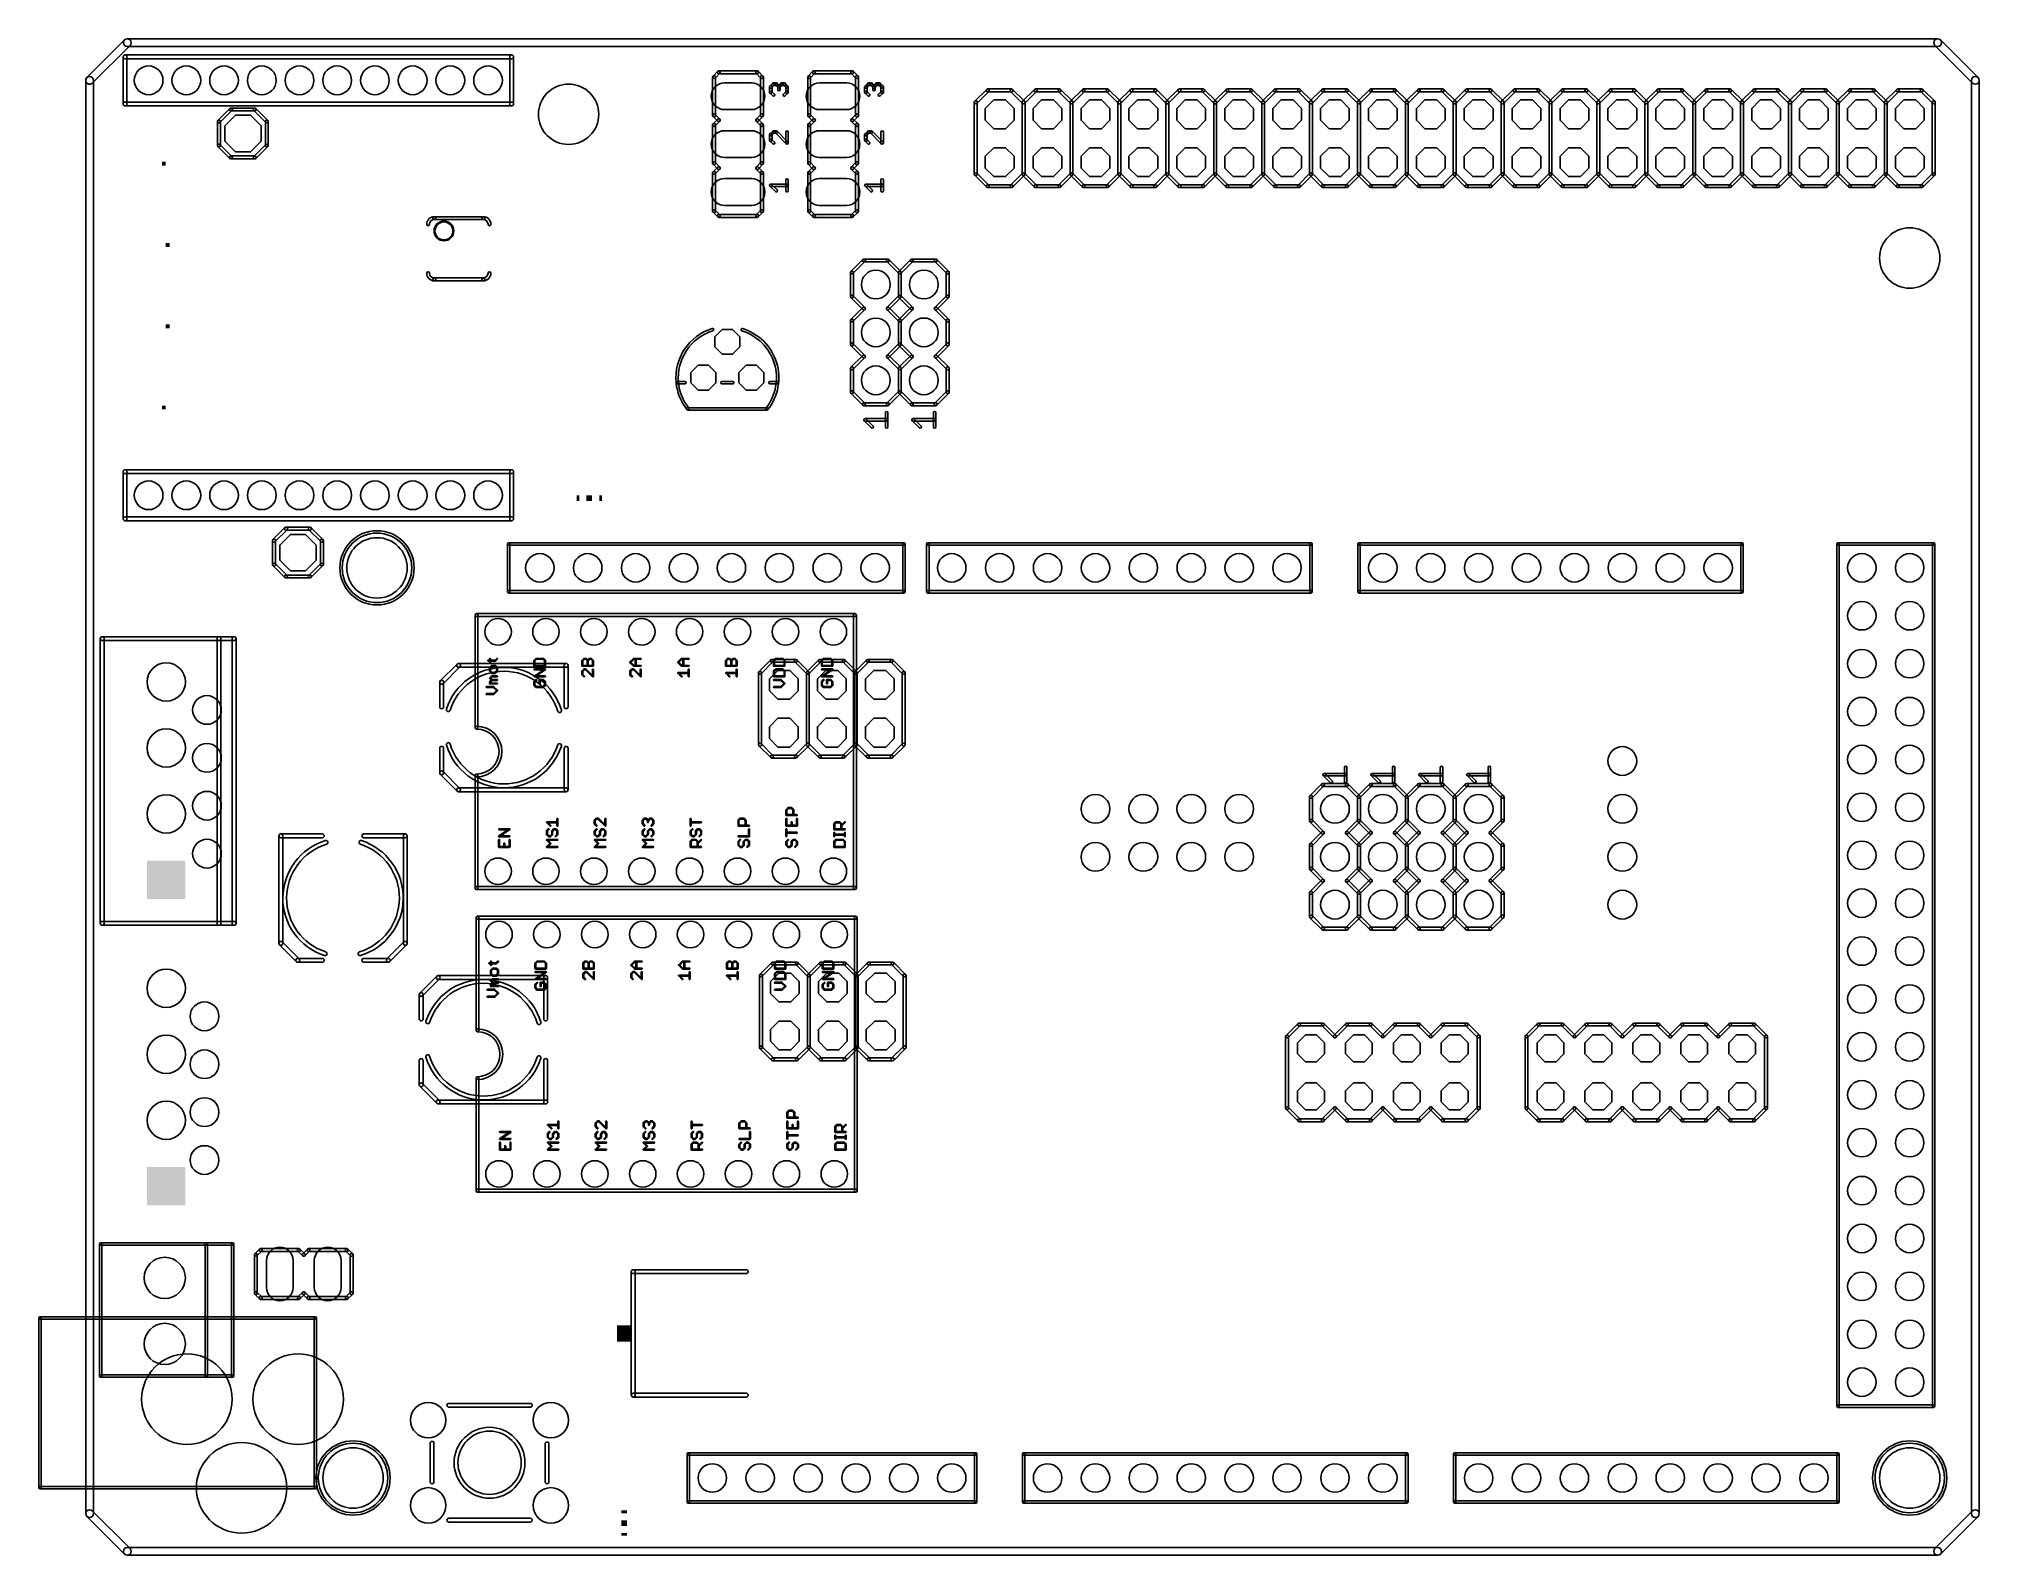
# Model space of a CAD drawing. Extents: x -3 to 100, y 0 to 80.
import ezdxf

# ---------------------------------------------------------------- set-up
doc = ezdxf.new("R2010")
doc.units = 0
for name, color, linetype in [('17', 82, 'CONTINUOUS'), ('20', 7, 'CONTINUOUS'), ('21', 253, 'CONTINUOUS')]:
    doc.layers.add(name, color=color, linetype=linetype)

# ---------------------------------------------------------------- blocks, each defined once
blk = doc.blocks.new('ROUNDP')
blk.add_circle((0, 0), 0.5)
blk = doc.blocks.new('OCTAGONP')
blk.add_lwpolyline([(-0.5, -0.2071), (-0.5, 0.2071), (-0.2071, 0.5), (0.2071, 0.5), (0.5, 0.2071), (0.5, -0.2071), (0.2071, -0.5), (-0.2071, -0.5)], close=True)
blk = doc.blocks.new('RECT')
blk.add_solid([(-0.5, -0.5), (0.5, -0.5), (-0.5, 0.5), (0.5, 0.5)])
blk = doc.blocks.new('LONGP100')
blk.add_lwpolyline([(-0.5, -0.5), (0.5, -0.5, 1), (0.5, 0.5), (-0.5, 0.5, 1)], format="xyb", close=True)
blk = doc.blocks.new('SQUAREP')
blk.add_solid([(-0.5, -0.5), (0.5, -0.5), (-0.5, 0.5), (0.5, 0.5)])

msp = doc.modelspace()

# ---------------------------------------------------------------- linework, layer by layer
at = {"layer": '20'}
for points in [[(0.1437, 77.8563), (2.1437, 79.8563, 1), (1.8563, 80.1437), (-0.1437, 78.1437, 1)], [(2, 79.7968), (98, 79.7968, 1), (98, 80.2032), (2, 80.2032, 1)], [(97.8563, 79.8563), (99.8563, 77.8563, 1), (100.1437, 78.1437), (98.1437, 80.1437, 1)], [(-0.2032, 78), (-0.2032, 2, 1), (0.2032, 2), (0.2032, 78, 1)], [(100.2032, 2), (100.2032, 78, 1), (99.7968, 78), (99.7968, 2, 1)], [(-0.1437, 1.8563), (1.8563, -0.1437, 1), (2.1437, 0.1437), (0.1437, 2.1437, 1)], [(98.1437, -0.1437), (100.1437, 1.8563, 1), (99.8563, 2.1437), (97.8563, 0.1437, 1)], [(2, -0.2032), (98, -0.2032, 1), (98, 0.2032), (2, 0.2032, 1)]]:
    msp.add_lwpolyline(points, format="xyb", close=True, dxfattribs=at)
for centre in [(25.4, 76.2), (96.52, 68.58), (15.24, 52.15), (13.97, 3.89), (96.52, 3.89)]:
    msp.add_circle(centre, 1.6, dxfattribs=at)
at = {"layer": '21'}
for points in [[(1.9816, 76.75), (1.9816, 79.25, 1), (1.7784, 79.25), (1.7784, 76.75, 1)], [(1.88, 79.1484), (22.38, 79.1484, 1), (22.38, 79.3516), (1.88, 79.3516, 1)], [(22.2784, 79.25), (22.2784, 76.75, 1), (22.4816, 76.75), (22.4816, 79.25, 1)], [(33.1689, 78.1221), (33.4229, 78.3761, 1), (33.3151, 78.4839), (33.0611, 78.2299, 1)], [(33.0388, 78.176), (33.0388, 76.144, 1), (33.1912, 76.144), (33.1912, 78.176, 1)], [(33.369, 78.3538), (35.401, 78.3538, 1), (35.401, 78.5062), (33.369, 78.5062, 1)], [(35.7089, 78.2299), (35.4549, 78.4839, 1), (35.3471, 78.3761), (35.6011, 78.1221, 1)], [(35.5788, 78.176), (35.5788, 76.144, 1), (35.7312, 76.144), (35.7312, 78.176, 1)], [(38.2089, 78.1221), (38.4629, 78.3761, 1), (38.3551, 78.4839), (38.1011, 78.2299, 1)], [(38.0788, 78.176), (38.0788, 76.144, 1), (38.2312, 76.144), (38.2312, 78.176, 1)], [(38.409, 78.3538), (40.441, 78.3538, 1), (40.441, 78.5062), (38.409, 78.5062, 1)], [(40.7489, 78.2299), (40.4949, 78.4839, 1), (40.3871, 78.3761), (40.6411, 78.1221, 1)], [(40.6188, 78.176), (40.6188, 76.144, 1), (40.7712, 76.144), (40.7712, 78.176, 1)], [(36.1691, 77.6107), (36.3132, 77.7548, 1), (36.2234, 77.8446), (36.0793, 77.7005, 1)], [(36.1877, 77.3675), (36.1877, 77.6556, 1), (36.0607, 77.6556), (36.0607, 77.3675, 1)], [(36.3132, 77.2684), (36.1691, 77.4124, 1), (36.0793, 77.3226), (36.2234, 77.1786, 1)], [(36.2683, 77.7362), (36.4123, 77.7362, 1), (36.4123, 77.8632), (36.2683, 77.8632, 1)], [(36.3674, 77.7548), (36.5115, 77.6107, 1), (36.6013, 77.7005), (36.4572, 77.8446, 1)], [(36.6013, 77.6107), (36.7453, 77.7548, 1), (36.6555, 77.8446), (36.5115, 77.7005, 1)], [(36.4929, 77.6556), (36.4929, 77.5116, 1), (36.6199, 77.5116), (36.6199, 77.6556, 1)], [(36.7004, 77.7362), (36.8445, 77.7362, 1), (36.8445, 77.8632), (36.7004, 77.8632, 1)], [(36.7996, 77.7548), (36.9436, 77.6107, 1), (37.0334, 77.7005), (36.8894, 77.8446, 1)], [(36.9436, 77.4124), (36.7996, 77.2684, 1), (36.8894, 77.1786), (37.0334, 77.3226, 1)], [(36.925, 77.6556), (36.925, 77.3675, 1), (37.052, 77.3675), (37.052, 77.6556, 1)], [(41.2091, 77.6107), (41.3532, 77.7548, 1), (41.2634, 77.8446), (41.1193, 77.7005, 1)], [(41.2277, 77.3675), (41.2277, 77.6556, 1), (41.1007, 77.6556), (41.1007, 77.3675, 1)], [(41.3532, 77.2684), (41.2091, 77.4124, 1), (41.1193, 77.3226), (41.2634, 77.1786, 1)], [(41.3083, 77.7362), (41.4523, 77.7362, 1), (41.4523, 77.8632), (41.3083, 77.8632, 1)], [(41.4074, 77.7548), (41.5515, 77.6107, 1), (41.6413, 77.7005), (41.4972, 77.8446, 1)], [(41.6413, 77.6107), (41.7853, 77.7548, 1), (41.6955, 77.8446), (41.5515, 77.7005, 1)], [(41.5329, 77.6556), (41.5329, 77.5116, 1), (41.6599, 77.5116), (41.6599, 77.6556, 1)], [(41.7404, 77.7362), (41.8845, 77.7362, 1), (41.8845, 77.8632), (41.7404, 77.8632, 1)], [(41.8396, 77.7548), (41.9836, 77.6107, 1), (42.0734, 77.7005), (41.9294, 77.8446, 1)], [(41.9836, 77.4124), (41.8396, 77.2684, 1), (41.9294, 77.1786), (42.0734, 77.3226, 1)], [(41.965, 77.6556), (41.965, 77.3675, 1), (42.092, 77.3675), (42.092, 77.6556, 1)], [(47.0439, 76.7811), (47.6789, 77.4161, 1), (47.5711, 77.5239), (46.9361, 76.8889, 1)], [(47.625, 77.3938), (48.895, 77.3938, 1), (48.895, 77.5462), (47.625, 77.5462, 1)], [(49.5839, 76.8889), (48.9489, 77.5239, 1), (48.8411, 77.4161), (49.4761, 76.7811, 1)], [(49.5839, 76.7811), (50.2189, 77.4161, 1), (50.1111, 77.5239), (49.4761, 76.8889, 1)], [(50.165, 77.3938), (51.435, 77.3938, 1), (51.435, 77.5462), (50.165, 77.5462, 1)], [(52.1239, 76.8889), (51.4889, 77.5239, 1), (51.3811, 77.4161), (52.0161, 76.7811, 1)], [(52.1239, 76.7811), (52.7589, 77.4161, 1), (52.6511, 77.5239), (52.0161, 76.8889, 1)], [(52.705, 77.3938), (53.975, 77.3938, 1), (53.975, 77.5462), (52.705, 77.5462, 1)], [(54.6639, 76.8889), (54.0289, 77.5239, 1), (53.9211, 77.4161), (54.5561, 76.7811, 1)], [(54.6639, 76.7811), (55.2989, 77.4161, 1), (55.1911, 77.5239), (54.5561, 76.8889, 1)], [(55.245, 77.3938), (56.515, 77.3938, 1), (56.515, 77.5462), (55.245, 77.5462, 1)], [(57.2039, 76.8889), (56.5689, 77.5239, 1), (56.4611, 77.4161), (57.0961, 76.7811, 1)], [(57.2039, 76.7811), (57.8389, 77.4161, 1), (57.7311, 77.5239), (57.0961, 76.8889, 1)], [(59.055, 77.5462), (57.785, 77.5462, 1), (57.785, 77.3938), (59.055, 77.3938, 1)], [(59.0011, 77.4161), (59.6361, 76.7811, 1), (59.7439, 76.8889), (59.1089, 77.5239, 1)], [(59.7439, 76.7811), (60.3789, 77.4161, 1), (60.2711, 77.5239), (59.6361, 76.8889, 1)], [(61.595, 77.5462), (60.325, 77.5462, 1), (60.325, 77.3938), (61.595, 77.3938, 1)], [(61.5411, 77.4161), (62.1761, 76.7811, 1), (62.2839, 76.8889), (61.6489, 77.5239, 1)], [(62.2839, 76.7811), (62.9189, 77.4161, 1), (62.8111, 77.5239), (62.1761, 76.8889, 1)], [(62.865, 77.3938), (64.135, 77.3938, 1), (64.135, 77.5462), (62.865, 77.5462, 1)], [(64.8239, 76.8889), (64.1889, 77.5239, 1), (64.0811, 77.4161), (64.7161, 76.7811, 1)], [(64.8239, 76.7811), (65.4589, 77.4161, 1), (65.3511, 77.5239), (64.7161, 76.8889, 1)], [(65.405, 77.3938), (66.675, 77.3938, 1), (66.675, 77.5462), (65.405, 77.5462, 1)], [(67.3639, 76.8889), (66.7289, 77.5239, 1), (66.6211, 77.4161), (67.2561, 76.7811, 1)], [(67.3639, 76.7811), (67.9989, 77.4161, 1), (67.8911, 77.5239), (67.2561, 76.8889, 1)], [(67.945, 77.3938), (69.215, 77.3938, 1), (69.215, 77.5462), (67.945, 77.5462, 1)], [(69.9039, 76.8889), (69.2689, 77.5239, 1), (69.1611, 77.4161), (69.7961, 76.7811, 1)], [(69.9039, 76.7811), (70.5389, 77.4161, 1), (70.4311, 77.5239), (69.7961, 76.8889, 1)], [(70.485, 77.3938), (71.755, 77.3938, 1), (71.755, 77.5462), (70.485, 77.5462, 1)], [(72.4439, 76.8889), (71.8089, 77.5239, 1), (71.7011, 77.4161), (72.3361, 76.7811, 1)], [(72.4439, 76.7811), (73.0789, 77.4161, 1), (72.9711, 77.5239), (72.3361, 76.8889, 1)], [(73.025, 77.3938), (74.295, 77.3938, 1), (74.295, 77.5462), (73.025, 77.5462, 1)], [(74.9839, 76.8889), (74.3489, 77.5239, 1), (74.2411, 77.4161), (74.8761, 76.7811, 1)], [(74.9839, 76.7811), (75.6189, 77.4161, 1), (75.5111, 77.5239), (74.8761, 76.8889, 1)], [(75.565, 77.3938), (76.835, 77.3938, 1), (76.835, 77.5462), (75.565, 77.5462, 1)], [(77.5239, 76.8889), (76.8889, 77.5239, 1), (76.7811, 77.4161), (77.4161, 76.7811, 1)], [(77.5239, 76.7811), (78.1589, 77.4161, 1), (78.0511, 77.5239), (77.4161, 76.8889, 1)], [(78.105, 77.3938), (79.375, 77.3938, 1), (79.375, 77.5462), (78.105, 77.5462, 1)], [(80.0639, 76.8889), (79.4289, 77.5239, 1), (79.3211, 77.4161), (79.9561, 76.7811, 1)], [(80.0639, 76.7811), (80.6989, 77.4161, 1), (80.5911, 77.5239), (79.9561, 76.8889, 1)], [(80.645, 77.3938), (81.915, 77.3938, 1), (81.915, 77.5462), (80.645, 77.5462, 1)], [(82.6039, 76.8889), (81.9689, 77.5239, 1), (81.8611, 77.4161), (82.4961, 76.7811, 1)], [(83.1311, 77.5239), (82.4961, 76.8889, 1), (82.6039, 76.7811), (83.2389, 77.4161, 1)], [(84.455, 77.5462), (83.185, 77.5462, 1), (83.185, 77.3938), (84.455, 77.3938, 1)], [(85.1439, 76.8889), (84.5089, 77.5239, 1), (84.4011, 77.4161), (85.0361, 76.7811, 1)], [(85.6711, 77.5239), (85.0361, 76.8889, 1), (85.1439, 76.7811), (85.7789, 77.4161, 1)], [(86.995, 77.5462), (85.725, 77.5462, 1), (85.725, 77.3938), (86.995, 77.3938, 1)], [(87.6839, 76.8889), (87.0489, 77.5239, 1), (86.9411, 77.4161), (87.5761, 76.7811, 1)], [(88.2111, 77.5239), (87.5761, 76.8889, 1), (87.6839, 76.7811), (88.3189, 77.4161, 1)], [(89.535, 77.5462), (88.265, 77.5462, 1), (88.265, 77.3938), (89.535, 77.3938, 1)], [(90.2239, 76.8889), (89.5889, 77.5239, 1), (89.4811, 77.4161), (90.1161, 76.7811, 1)], [(90.7511, 77.5239), (90.1161, 76.8889, 1), (90.2239, 76.7811), (90.8589, 77.4161, 1)], [(92.075, 77.5462), (90.805, 77.5462, 1), (90.805, 77.3938), (92.075, 77.3938, 1)], [(92.7639, 76.8889), (92.1289, 77.5239, 1), (92.0211, 77.4161), (92.6561, 76.7811, 1)], [(93.2911, 77.5239), (92.6561, 76.8889, 1), (92.7639, 76.7811), (93.3989, 77.4161, 1)], [(94.615, 77.5462), (93.345, 77.5462, 1), (93.345, 77.3938), (94.615, 77.3938, 1)], [(95.3039, 76.8889), (94.6689, 77.5239, 1), (94.5611, 77.4161), (95.1961, 76.7811, 1)], [(95.8311, 77.5239), (95.1961, 76.8889, 1), (95.3039, 76.7811), (95.9389, 77.4161, 1)], [(97.155, 77.5462), (95.885, 77.5462, 1), (95.885, 77.3938), (97.155, 77.3938, 1)], [(97.8439, 76.8889), (97.2089, 77.5239, 1), (97.1011, 77.4161), (97.7361, 76.7811, 1)], [(1.88, 76.6484), (22.38, 76.6484, 1), (22.38, 76.8516), (1.88, 76.8516, 1)], [(7.4391, 76.5079), (6.8041, 75.8729, 1), (6.9119, 75.7651), (7.5469, 76.4001, 1)], [(7.493, 76.3778), (8.763, 76.3778, 1), (8.763, 76.5302), (7.493, 76.5302, 1)], [(8.7091, 76.4001), (9.3441, 75.7651, 1), (9.4519, 75.8729), (8.8169, 76.5079, 1)], [(33.4229, 75.9439), (33.1689, 76.1979, 1), (33.0611, 76.0901), (33.3151, 75.8361, 1)], [(35.4549, 75.8361), (35.7089, 76.0901, 1), (35.6011, 76.1979), (35.3471, 75.9439, 1)], [(38.4629, 75.9439), (38.2089, 76.1979, 1), (38.1011, 76.0901), (38.3551, 75.8361, 1)], [(40.4949, 75.8361), (40.7489, 76.0901, 1), (40.6411, 76.1979), (40.3871, 75.9439, 1)], [(47.0662, 73.025), (47.0662, 76.835, 1), (46.9138, 76.835), (46.9138, 73.025, 1)], [(49.6062, 73.025), (49.6062, 76.835, 1), (49.4538, 76.835), (49.4538, 73.025, 1)], [(52.1462, 73.025), (52.1462, 76.835, 1), (51.9938, 76.835), (51.9938, 73.025, 1)], [(54.6862, 73.025), (54.6862, 76.835, 1), (54.5338, 76.835), (54.5338, 73.025, 1)], [(57.2262, 73.025), (57.2262, 76.835, 1), (57.0738, 76.835), (57.0738, 73.025, 1)], [(59.7662, 73.025), (59.7662, 76.835, 1), (59.6138, 76.835), (59.6138, 73.025, 1)], [(62.3062, 73.025), (62.3062, 76.835, 1), (62.1538, 76.835), (62.1538, 73.025, 1)], [(64.8462, 73.025), (64.8462, 76.835, 1), (64.6938, 76.835), (64.6938, 73.025, 1)], [(67.3862, 73.025), (67.3862, 76.835, 1), (67.2338, 76.835), (67.2338, 73.025, 1)], [(69.9262, 73.025), (69.9262, 76.835, 1), (69.7738, 76.835), (69.7738, 73.025, 1)], [(72.4662, 73.025), (72.4662, 76.835, 1), (72.3138, 76.835), (72.3138, 73.025, 1)], [(75.0062, 73.025), (75.0062, 76.835, 1), (74.8538, 76.835), (74.8538, 73.025, 1)], [(77.5462, 73.025), (77.5462, 76.835, 1), (77.3938, 76.835), (77.3938, 73.025, 1)], [(80.0862, 73.025), (80.0862, 76.835, 1), (79.9338, 76.835), (79.9338, 73.025, 1)], [(82.6262, 73.025), (82.6262, 76.835, 1), (82.4738, 76.835), (82.4738, 73.025, 1)], [(85.1662, 73.025), (85.1662, 76.835, 1), (85.0138, 76.835), (85.0138, 73.025, 1)], [(87.7062, 73.025), (87.7062, 76.835, 1), (87.5538, 76.835), (87.5538, 73.025, 1)], [(90.2462, 73.025), (90.2462, 76.835, 1), (90.0938, 76.835), (90.0938, 73.025, 1)], [(92.7862, 73.025), (92.7862, 76.835, 1), (92.6338, 76.835), (92.6338, 73.025, 1)], [(95.3262, 73.025), (95.3262, 76.835, 1), (95.1738, 76.835), (95.1738, 73.025, 1)], [(97.7138, 76.835), (97.7138, 73.025, 1), (97.8662, 73.025), (97.8662, 76.835, 1)], [(6.7818, 75.819), (6.7818, 74.549, 1), (6.9342, 74.549), (6.9342, 75.819, 1)], [(9.3218, 75.819), (9.3218, 74.549, 1), (9.4742, 74.549), (9.4742, 75.819, 1)], [(33.1689, 75.5821), (33.4229, 75.8361, 1), (33.3151, 75.9439), (33.0611, 75.6899, 1)], [(33.0388, 75.636), (33.0388, 73.604, 1), (33.1912, 73.604), (33.1912, 75.636, 1)], [(35.7089, 75.6899), (35.4549, 75.9439, 1), (35.3471, 75.8361), (35.6011, 75.5821, 1)], [(35.5788, 75.636), (35.5788, 73.604, 1), (35.7312, 73.604), (35.7312, 75.636, 1)], [(36.2234, 75.3046), (36.0793, 75.1605, 1), (36.1691, 75.0707), (36.3132, 75.2148, 1)], [(36.0607, 75.1156), (36.0607, 74.8275, 1), (36.1877, 74.8275), (36.1877, 75.1156, 1)], [(36.4123, 75.3232), (36.2683, 75.3232, 1), (36.2683, 75.1962), (36.4123, 75.1962, 1)], [(37.0334, 74.7284), (36.4572, 75.3046, 1), (36.3674, 75.2148), (36.9436, 74.6386, 1)], [(36.925, 75.2597), (36.925, 74.6835, 1), (37.052, 74.6835), (37.052, 75.2597, 1)], [(38.2089, 75.5821), (38.4629, 75.8361, 1), (38.3551, 75.9439), (38.1011, 75.6899, 1)], [(38.0788, 75.636), (38.0788, 73.604, 1), (38.2312, 73.604), (38.2312, 75.636, 1)], [(40.7489, 75.6899), (40.4949, 75.9439, 1), (40.3871, 75.8361), (40.6411, 75.5821, 1)], [(40.6188, 75.636), (40.6188, 73.604, 1), (40.7712, 73.604), (40.7712, 75.636, 1)], [(41.2634, 75.3046), (41.1193, 75.1605, 1), (41.2091, 75.0707), (41.3532, 75.2148, 1)], [(41.1007, 75.1156), (41.1007, 74.8275, 1), (41.2277, 74.8275), (41.2277, 75.1156, 1)], [(41.4523, 75.3232), (41.3083, 75.3232, 1), (41.3083, 75.1962), (41.4523, 75.1962, 1)], [(42.0734, 74.7284), (41.4972, 75.3046, 1), (41.4074, 75.2148), (41.9836, 74.6386, 1)], [(41.965, 75.2597), (41.965, 74.6835, 1), (42.092, 74.6835), (42.092, 75.2597, 1)], [(6.8041, 74.4951), (7.4391, 73.8601, 1), (7.5469, 73.9679), (6.9119, 74.6029, 1)], [(9.3441, 74.6029), (8.7091, 73.9679, 1), (8.8169, 73.8601), (9.4519, 74.4951, 1)], [(36.0793, 74.7826), (36.2234, 74.6386, 1), (36.3132, 74.7284), (36.1691, 74.8724, 1)], [(41.1193, 74.7826), (41.2634, 74.6386, 1), (41.3532, 74.7284), (41.2091, 74.8724, 1)], [(8.763, 73.9902), (7.493, 73.9902, 1), (7.493, 73.8378), (8.763, 73.8378, 1)], [(33.4229, 73.4039), (33.1689, 73.6579, 1), (33.0611, 73.5501), (33.3151, 73.2961, 1)], [(33.1689, 73.0421), (33.4229, 73.2961, 1), (33.3151, 73.4039), (33.0611, 73.1499, 1)], [(33.0388, 73.096), (33.0388, 71.064, 1), (33.1912, 71.064), (33.1912, 73.096, 1)], [(35.4549, 73.2961), (35.7089, 73.5501, 1), (35.6011, 73.6579), (35.3471, 73.4039, 1)], [(35.7089, 73.1499), (35.4549, 73.4039, 1), (35.3471, 73.2961), (35.6011, 73.0421, 1)], [(35.5788, 73.096), (35.5788, 71.064, 1), (35.7312, 71.064), (35.7312, 73.096, 1)], [(38.4629, 73.4039), (38.2089, 73.6579, 1), (38.1011, 73.5501), (38.3551, 73.2961, 1)], [(38.2089, 73.0421), (38.4629, 73.2961, 1), (38.3551, 73.4039), (38.1011, 73.1499, 1)], [(38.0788, 73.096), (38.0788, 71.064, 1), (38.2312, 71.064), (38.2312, 73.096, 1)], [(40.4949, 73.2961), (40.7489, 73.5501, 1), (40.6411, 73.6579), (40.3871, 73.4039, 1)], [(40.7489, 73.1499), (40.4949, 73.4039, 1), (40.3871, 73.2961), (40.6411, 73.0421, 1)], [(40.6188, 73.096), (40.6188, 71.064, 1), (40.7712, 71.064), (40.7712, 73.096, 1)], [(47.6789, 72.4439), (47.0439, 73.0789, 1), (46.9361, 72.9711), (47.5711, 72.3361, 1)], [(49.4761, 73.0789), (48.8411, 72.4439, 1), (48.9489, 72.3361), (49.5839, 72.9711, 1)], [(50.2189, 72.4439), (49.5839, 73.0789, 1), (49.4761, 72.9711), (50.1111, 72.3361, 1)], [(52.0161, 73.0789), (51.3811, 72.4439, 1), (51.4889, 72.3361), (52.1239, 72.9711, 1)], [(52.7589, 72.4439), (52.1239, 73.0789, 1), (52.0161, 72.9711), (52.6511, 72.3361, 1)], [(54.5561, 73.0789), (53.9211, 72.4439, 1), (54.0289, 72.3361), (54.6639, 72.9711, 1)], [(55.2989, 72.4439), (54.6639, 73.0789, 1), (54.5561, 72.9711), (55.1911, 72.3361, 1)], [(57.0961, 73.0789), (56.4611, 72.4439, 1), (56.5689, 72.3361), (57.2039, 72.9711, 1)], [(57.8389, 72.4439), (57.2039, 73.0789, 1), (57.0961, 72.9711), (57.7311, 72.3361, 1)], [(59.6361, 73.0789), (59.0011, 72.4439, 1), (59.1089, 72.3361), (59.7439, 72.9711, 1)], [(60.3789, 72.4439), (59.7439, 73.0789, 1), (59.6361, 72.9711), (60.2711, 72.3361, 1)], [(62.1761, 73.0789), (61.5411, 72.4439, 1), (61.6489, 72.3361), (62.2839, 72.9711, 1)], [(62.9189, 72.4439), (62.2839, 73.0789, 1), (62.1761, 72.9711), (62.8111, 72.3361, 1)], [(64.7161, 73.0789), (64.0811, 72.4439, 1), (64.1889, 72.3361), (64.8239, 72.9711, 1)], [(65.4589, 72.4439), (64.8239, 73.0789, 1), (64.7161, 72.9711), (65.3511, 72.3361, 1)], [(67.2561, 73.0789), (66.6211, 72.4439, 1), (66.7289, 72.3361), (67.3639, 72.9711, 1)], [(67.2561, 72.9711), (67.8911, 72.3361, 1), (67.9989, 72.4439), (67.3639, 73.0789, 1)], [(69.7961, 73.0789), (69.1611, 72.4439, 1), (69.2689, 72.3361), (69.9039, 72.9711, 1)], [(70.5389, 72.4439), (69.9039, 73.0789, 1), (69.7961, 72.9711), (70.4311, 72.3361, 1)], [(72.3361, 73.0789), (71.7011, 72.4439, 1), (71.8089, 72.3361), (72.4439, 72.9711, 1)], [(73.0789, 72.4439), (72.4439, 73.0789, 1), (72.3361, 72.9711), (72.9711, 72.3361, 1)], [(74.8761, 73.0789), (74.2411, 72.4439, 1), (74.3489, 72.3361), (74.9839, 72.9711, 1)], [(75.6189, 72.4439), (74.9839, 73.0789, 1), (74.8761, 72.9711), (75.5111, 72.3361, 1)], [(77.4161, 73.0789), (76.7811, 72.4439, 1), (76.8889, 72.3361), (77.5239, 72.9711, 1)], [(78.1589, 72.4439), (77.5239, 73.0789, 1), (77.4161, 72.9711), (78.0511, 72.3361, 1)], [(79.9561, 73.0789), (79.3211, 72.4439, 1), (79.4289, 72.3361), (80.0639, 72.9711, 1)], [(80.6989, 72.4439), (80.0639, 73.0789, 1), (79.9561, 72.9711), (80.5911, 72.3361, 1)], [(82.4961, 73.0789), (81.8611, 72.4439, 1), (81.9689, 72.3361), (82.6039, 72.9711, 1)], [(83.2389, 72.4439), (82.6039, 73.0789, 1), (82.4961, 72.9711), (83.1311, 72.3361, 1)], [(85.0361, 73.0789), (84.4011, 72.4439, 1), (84.5089, 72.3361), (85.1439, 72.9711, 1)], [(85.7789, 72.4439), (85.1439, 73.0789, 1), (85.0361, 72.9711), (85.6711, 72.3361, 1)], [(87.5761, 73.0789), (86.9411, 72.4439, 1), (87.0489, 72.3361), (87.6839, 72.9711, 1)], [(88.3189, 72.4439), (87.6839, 73.0789, 1), (87.5761, 72.9711), (88.2111, 72.3361, 1)], [(90.1161, 73.0789), (89.4811, 72.4439, 1), (89.5889, 72.3361), (90.2239, 72.9711, 1)], [(90.8589, 72.4439), (90.2239, 73.0789, 1), (90.1161, 72.9711), (90.7511, 72.3361, 1)], [(92.6561, 73.0789), (92.0211, 72.4439, 1), (92.1289, 72.3361), (92.7639, 72.9711, 1)], [(93.3989, 72.4439), (92.7639, 73.0789, 1), (92.6561, 72.9711), (93.2911, 72.3361, 1)], [(95.1961, 73.0789), (94.5611, 72.4439, 1), (94.6689, 72.3361), (95.3039, 72.9711, 1)], [(95.9389, 72.4439), (95.3039, 73.0789, 1), (95.1961, 72.9711), (95.8311, 72.3361, 1)], [(97.7361, 73.0789), (97.1011, 72.4439, 1), (97.2089, 72.3361), (97.8439, 72.9711, 1)], [(36.4572, 72.1884), (36.1691, 72.4765, 1), (36.0793, 72.3867), (36.3674, 72.0986, 1)], [(36.1242, 72.3681), (36.9885, 72.3681, 1), (36.9885, 72.4951), (36.1242, 72.4951, 1)], [(37.052, 72.1435), (37.052, 72.7197, 1), (36.925, 72.7197), (36.925, 72.1435, 1)], [(41.4972, 72.1884), (41.2091, 72.4765, 1), (41.1193, 72.3867), (41.4074, 72.0986, 1)], [(41.1642, 72.3681), (42.0285, 72.3681, 1), (42.0285, 72.4951), (41.1642, 72.4951, 1)], [(42.092, 72.1435), (42.092, 72.7197, 1), (41.965, 72.7197), (41.965, 72.1435, 1)], [(47.625, 72.3138), (48.895, 72.3138, 1), (48.895, 72.4662), (47.625, 72.4662, 1)], [(50.165, 72.3138), (51.435, 72.3138, 1), (51.435, 72.4662), (50.165, 72.4662, 1)], [(52.705, 72.3138), (53.975, 72.3138, 1), (53.975, 72.4662), (52.705, 72.4662, 1)], [(55.245, 72.3138), (56.515, 72.3138, 1), (56.515, 72.4662), (55.245, 72.4662, 1)], [(57.785, 72.3138), (59.055, 72.3138, 1), (59.055, 72.4662), (57.785, 72.4662, 1)], [(60.325, 72.3138), (61.595, 72.3138, 1), (61.595, 72.4662), (60.325, 72.4662, 1)], [(62.865, 72.3138), (64.135, 72.3138, 1), (64.135, 72.4662), (62.865, 72.4662, 1)], [(65.405, 72.3138), (66.675, 72.3138, 1), (66.675, 72.4662), (65.405, 72.4662, 1)], [(69.215, 72.4662), (67.945, 72.4662, 1), (67.945, 72.3138), (69.215, 72.3138, 1)], [(71.755, 72.4662), (70.485, 72.4662, 1), (70.485, 72.3138), (71.755, 72.3138, 1)], [(74.295, 72.4662), (73.025, 72.4662, 1), (73.025, 72.3138), (74.295, 72.3138, 1)], [(76.835, 72.4662), (75.565, 72.4662, 1), (75.565, 72.3138), (76.835, 72.3138, 1)], [(79.375, 72.4662), (78.105, 72.4662, 1), (78.105, 72.3138), (79.375, 72.3138, 1)], [(81.915, 72.4662), (80.645, 72.4662, 1), (80.645, 72.3138), (81.915, 72.3138, 1)], [(84.455, 72.4662), (83.185, 72.4662, 1), (83.185, 72.3138), (84.455, 72.3138, 1)], [(86.995, 72.4662), (85.725, 72.4662, 1), (85.725, 72.3138), (86.995, 72.3138, 1)], [(89.535, 72.4662), (88.265, 72.4662, 1), (88.265, 72.3138), (89.535, 72.3138, 1)], [(92.075, 72.4662), (90.805, 72.4662, 1), (90.805, 72.3138), (92.075, 72.3138, 1)], [(94.615, 72.4662), (93.345, 72.4662, 1), (93.345, 72.3138), (94.615, 72.3138, 1)], [(97.155, 72.4662), (95.885, 72.4662, 1), (95.885, 72.3138), (97.155, 72.3138, 1)], [(33.4229, 70.8639), (33.1689, 71.1179, 1), (33.0611, 71.0101), (33.3151, 70.7561, 1)], [(35.4549, 70.7561), (35.7089, 71.0101, 1), (35.6011, 71.1179), (35.3471, 70.8639, 1)], [(38.4629, 70.8639), (38.2089, 71.1179, 1), (38.1011, 71.0101), (38.3551, 70.7561, 1)], [(40.4949, 70.7561), (40.7489, 71.0101, 1), (40.6411, 71.1179), (40.3871, 70.8639, 1)], [(18.279, 70.6198, 1), (18.279, 70.7722, 0.4142), (17.8778, 70.371, 1), (18.0302, 70.371, -0.4142)], [(18.279, 70.6198), (20.879, 70.6198, 1), (20.879, 70.7722), (18.279, 70.7722, 1)], [(21.1278, 70.371, 1), (21.2802, 70.371, 0.4142), (20.879, 70.7722, 1), (20.879, 70.6198, -0.4142)], [(35.401, 70.8862), (33.369, 70.8862, 1), (33.369, 70.7338), (35.401, 70.7338, 1)], [(40.441, 70.8862), (38.409, 70.8862, 1), (38.409, 70.7338), (40.441, 70.7338, 1)], [(40.4801, 67.756), (41.1151, 68.391, 1), (41.0073, 68.4988), (40.3723, 67.8638, 1)], [(41.0612, 68.3687), (42.3312, 68.3687, 1), (42.3312, 68.5211), (41.0612, 68.5211, 1)], [(42.2773, 68.391), (42.9123, 67.756, 1), (43.0201, 67.8638), (42.3851, 68.4988, 1)], [(43.0202, 67.7561), (43.6552, 68.3911, 1), (43.5474, 68.4989), (42.9124, 67.8639, 1)], [(43.6013, 68.3688), (44.8713, 68.3688, 1), (44.8713, 68.5212), (43.6013, 68.5212, 1)], [(44.8174, 68.3911), (45.4524, 67.7561, 1), (45.5602, 67.8639), (44.9252, 68.4989, 1)], [(18.0302, 67.771, 1), (17.8778, 67.771, 0.4142), (18.279, 67.3698, 1), (18.279, 67.5222, -0.4142)], [(20.879, 67.5222), (18.279, 67.5222, 1), (18.279, 67.3698), (20.879, 67.3698, 1)], [(20.879, 67.5222, 1), (20.879, 67.3698, 0.4142), (21.2802, 67.771, 1), (21.1278, 67.771, -0.4142)], [(40.5024, 66.5399), (40.5024, 67.8099, 1), (40.35, 67.8099), (40.35, 66.5399, 1)], [(42.89, 67.8099), (42.89, 66.5399, 1), (43.0424, 66.5399), (43.0424, 67.8099, 1)], [(43.0425, 66.54), (43.0425, 67.81, 1), (42.8901, 67.81), (42.8901, 66.54, 1)], [(45.4301, 67.81), (45.4301, 66.54, 1), (45.5825, 66.54), (45.5825, 67.81, 1)], [(41.1151, 65.9588), (40.4801, 66.5938, 1), (40.3723, 66.486), (41.0073, 65.851, 1)], [(40.4801, 65.216), (41.1151, 65.851, 1), (41.0073, 65.9588), (40.3723, 65.3238, 1)], [(42.9123, 66.5938), (42.2773, 65.9588, 1), (42.3851, 65.851), (43.0201, 66.486, 1)], [(42.2773, 65.851), (42.9123, 65.216, 1), (43.0201, 65.3238), (42.3851, 65.9588, 1)], [(43.6552, 65.9589), (43.0202, 66.5939, 1), (42.9124, 66.4861), (43.5474, 65.8511, 1)], [(43.0202, 65.2161), (43.6552, 65.8511, 1), (43.5474, 65.9589), (42.9124, 65.3239, 1)], [(45.4524, 66.5939), (44.8174, 65.9589, 1), (44.9252, 65.8511), (45.5602, 66.4861, 1)], [(44.8174, 65.8511), (45.4524, 65.2161, 1), (45.5602, 65.3239), (44.9252, 65.9589, 1)], [(33.0524, 64.7178, 1), (33.015, 64.8392, 0.3557), (31.1019, 61.97, 1), (31.2283, 61.982, -0.3557)], [(35.8646, 60.6183, 1), (35.9644, 60.5397, 0.5267), (34.625, 64.8391, 1), (34.5876, 64.7177, -0.5267)], [(40.5024, 63.9999), (40.5024, 65.2699, 1), (40.35, 65.2699), (40.35, 63.9999, 1)], [(42.89, 65.2699), (42.89, 63.9999, 1), (43.0424, 63.9999), (43.0424, 65.2699, 1)], [(43.0425, 64), (43.0425, 65.27, 1), (42.8901, 65.27), (42.8901, 64, 1)], [(45.4301, 65.27), (45.4301, 64, 1), (45.5825, 64), (45.5825, 65.27, 1)], [(41.1151, 63.4188), (40.4801, 64.0538, 1), (40.3723, 63.946), (41.0073, 63.311, 1)], [(42.9123, 64.0538), (42.2773, 63.4188, 1), (42.3851, 63.311), (43.0201, 63.946, 1)], [(43.6552, 63.4189), (43.0202, 64.0539, 1), (42.9124, 63.9461), (43.5474, 63.3111, 1)], [(45.4524, 64.0539), (44.8174, 63.4189, 1), (44.9252, 63.3111), (45.5602, 63.9461, 1)], [(40.4801, 62.676), (41.1151, 63.311, 1), (41.0073, 63.4188), (40.3723, 62.7838, 1)], [(40.5024, 61.4599), (40.5024, 62.7299, 1), (40.35, 62.7299), (40.35, 61.4599, 1)], [(42.2773, 63.311), (42.9123, 62.676, 1), (43.0201, 62.7838), (42.3851, 63.4188, 1)], [(42.89, 62.7299), (42.89, 61.4599, 1), (43.0424, 61.4599), (43.0424, 62.7299, 1)], [(43.0202, 62.6761), (43.6552, 63.3111, 1), (43.5474, 63.4189), (42.9124, 62.7839, 1)], [(43.0425, 61.46), (43.0425, 62.73, 1), (42.8901, 62.73), (42.8901, 61.46, 1)], [(44.8174, 63.3111), (45.4524, 62.6761, 1), (45.5602, 62.7839), (44.9252, 63.4189, 1)], [(45.4301, 62.73), (45.4301, 61.46, 1), (45.5825, 61.46), (45.5825, 62.73, 1)], [(31.2283, 61.982, 1), (31.1019, 61.97, 0.144), (31.6755, 60.5397, 1), (31.7753, 60.6183, -0.144)], [(31.1651, 61.9125), (31.5663, 61.9125, 1), (31.5663, 62.0395), (31.1651, 62.0395, 1)], [(33.5337, 61.9125), (34.1063, 61.9125, 1), (34.1063, 62.0395), (33.5337, 62.0395, 1)], [(36.0737, 61.9125), (36.4749, 61.9125, 1), (36.4749, 62.0395), (36.0737, 62.0395, 1)], [(40.3723, 61.406), (41.0073, 60.771, 1), (41.1151, 60.8788), (40.4801, 61.5138, 1)], [(41.0612, 60.7487), (42.3312, 60.7487, 1), (42.3312, 60.9011), (41.0612, 60.9011, 1)], [(42.3851, 60.771), (43.0201, 61.406, 1), (42.9123, 61.5138), (42.2773, 60.8788, 1)], [(42.9124, 61.4061), (43.5474, 60.7711, 1), (43.6552, 60.8789), (43.0202, 61.5139, 1)], [(43.6013, 60.7488), (44.8713, 60.7488, 1), (44.8713, 60.9012), (43.6013, 60.9012, 1)], [(44.9252, 60.7711), (45.5602, 61.4061, 1), (45.4524, 61.5139), (44.8174, 60.8789, 1)], [(31.7255, 60.5155), (35.9145, 60.5155, 1), (35.9145, 60.6425), (31.7255, 60.6425, 1)], [(41.55, 59.6633), (41.1687, 60.0446, 1), (41.0789, 59.9548), (41.4602, 59.5735, 1)], [(41.1238, 59.9362), (42.2677, 59.9362, 1), (42.2677, 60.0632), (41.1238, 60.0632, 1)], [(42.3312, 59.6184), (42.3312, 60.381, 1), (42.2042, 60.381), (42.2042, 59.6184, 1)], [(44.0901, 59.6634), (43.7088, 60.0447, 1), (43.619, 59.9549), (44.0003, 59.5736, 1)], [(43.6639, 59.9363), (44.8078, 59.9363, 1), (44.8078, 60.0633), (43.6639, 60.0633, 1)], [(44.8713, 59.6185), (44.8713, 60.3811, 1), (44.7443, 60.3811), (44.7443, 59.6185, 1)], [(1.7784, 57.25), (1.7784, 54.75, 1), (1.9816, 54.75), (1.9816, 57.25, 1)], [(1.88, 57.1484), (22.38, 57.1484, 1), (22.38, 57.3516), (1.88, 57.3516, 1)], [(22.4816, 54.75), (22.4816, 57.25, 1), (22.2784, 57.25), (22.2784, 54.75, 1)], [(1.88, 54.6484), (22.38, 54.6484, 1), (22.38, 54.8516), (1.88, 54.8516, 1)], [(10.3601, 54.2829), (9.7251, 53.6479, 1), (9.8329, 53.5401), (10.4679, 54.1751, 1)], [(9.7028, 53.594), (9.7028, 52.324, 1), (9.8552, 52.324), (9.8552, 53.594, 1)], [(10.414, 54.1528), (11.684, 54.1528, 1), (11.684, 54.3052), (10.414, 54.3052, 1)], [(11.6301, 54.1751), (12.2651, 53.5401, 1), (12.3729, 53.6479), (11.7379, 54.2829, 1)], [(12.2428, 53.594), (12.2428, 52.324, 1), (12.3952, 52.324), (12.3952, 53.594, 1)], [(22.2885, 50.88), (22.2885, 53.42, 1), (22.1615, 53.42), (22.1615, 50.88, 1)], [(22.225, 53.3565), (43.18, 53.3565, 1), (43.18, 53.4835), (22.225, 53.4835, 1)], [(43.1165, 53.42), (43.1165, 50.88, 1), (43.2435, 50.88), (43.2435, 53.42, 1)], [(44.5135, 50.88), (44.5135, 53.42, 1), (44.3865, 53.42), (44.3865, 50.88, 1)], [(44.45, 53.3565), (64.77, 53.3565, 1), (64.77, 53.4835), (44.45, 53.4835, 1)], [(64.7065, 53.42), (64.7065, 50.88, 1), (64.8335, 50.88), (64.8335, 53.42, 1)], [(67.2465, 53.42), (67.2465, 50.88, 1), (67.3735, 50.88), (67.3735, 53.42, 1)], [(67.31, 53.3565), (87.63, 53.3565, 1), (87.63, 53.4835), (67.31, 53.4835, 1)], [(87.5665, 53.42), (87.5665, 50.88, 1), (87.6935, 50.88), (87.6935, 53.42, 1)], [(97.79, 53.4835), (92.71, 53.4835, 1), (92.71, 53.3565), (97.79, 53.3565, 1)], [(92.6465, 53.42), (92.6465, 7.7, 1), (92.7735, 7.7), (92.7735, 53.42, 1)], [(97.8535, 7.7), (97.8535, 53.42, 1), (97.7265, 53.42), (97.7265, 7.7, 1)], [(9.7251, 52.2701), (10.3601, 51.6351, 1), (10.4679, 51.7429), (9.8329, 52.3779, 1)], [(11.684, 51.7652), (10.414, 51.7652, 1), (10.414, 51.6128), (11.684, 51.6128, 1)], [(12.2651, 52.3779), (11.6301, 51.7429, 1), (11.7379, 51.6351), (12.3729, 52.2701, 1)], [(43.18, 50.9435), (22.225, 50.9435, 1), (22.225, 50.8165), (43.18, 50.8165, 1)], [(64.77, 50.9435), (44.45, 50.9435, 1), (44.45, 50.8165), (64.77, 50.8165, 1)], [(87.63, 50.9435), (67.31, 50.9435, 1), (67.31, 50.8165), (87.63, 50.8165, 1)], [(20.4409, 49.649), (20.4409, 43.68, 1), (20.5933, 43.68), (20.5933, 49.649, 1)], [(20.5171, 49.5728), (40.5831, 49.5728, 1), (40.5831, 49.7252), (20.5171, 49.7252, 1)], [(40.6593, 35.171), (40.6593, 49.649, 1), (40.5069, 49.649), (40.5069, 35.171, 1)], [(0.7656, 33.3), (0.7656, 48.4, 1), (0.5624, 48.4), (0.5624, 33.3, 1)], [(0.664, 48.2984), (6.864, 48.2984, 1), (6.864, 48.5016), (0.664, 48.5016, 1)], [(6.864, 48.2984), (7.664, 48.2984, 1), (7.664, 48.5016), (6.864, 48.5016, 1)], [(6.7624, 48.4), (6.7624, 33.3, 1), (6.9656, 33.3), (6.9656, 48.4, 1)], [(7.5624, 48.4), (7.5624, 33.3, 1), (7.7656, 33.3), (7.7656, 48.4, 1)], [(21.2619, 47.1412), (21.2619, 47.3276, 1), (21.2111, 47.3276), (21.2111, 47.1412, 1)], [(21.5341, 47.2164), (21.6273, 47.3096, 1), (21.5913, 47.3456), (21.4981, 47.2524, 1)], [(23.6653, 47.3449), (23.5721, 47.2517, 1), (23.6081, 47.2157), (23.7013, 47.3089, 1)], [(24.0561, 47.3523), (23.6833, 47.3523, 1), (23.6833, 47.3015), (24.0561, 47.3015, 1)], [(24.1673, 47.2517), (24.0741, 47.3449, 1), (24.0381, 47.3089), (24.1313, 47.2157, 1)], [(26.1481, 47.2157), (26.2413, 47.3089, 1), (26.2053, 47.3449), (26.1121, 47.2517, 1)], [(26.2233, 47.3015), (26.3165, 47.3015, 1), (26.3165, 47.3523), (26.2233, 47.3523, 1)], [(26.2985, 47.3089), (26.3917, 47.2157, 1), (26.4277, 47.2517), (26.3345, 47.3449, 1)], [(26.4277, 47.2157), (26.5209, 47.3089, 1), (26.4849, 47.3449), (26.3917, 47.2517, 1)], [(26.5029, 47.3015), (26.5961, 47.3015, 1), (26.5961, 47.3523), (26.5029, 47.3523, 1)], [(26.5781, 47.3089), (26.6713, 47.2157, 1), (26.7073, 47.2517), (26.6141, 47.3449, 1)], [(28.6881, 47.1225), (28.8745, 47.3089, 1), (28.8385, 47.3449), (28.6521, 47.1585, 1)], [(28.8565, 47.3015), (29.2293, 47.3015, 1), (29.2293, 47.3523), (28.8565, 47.3523, 1)], [(28.9751, 46.9541), (28.9751, 47.3269, 1), (28.9243, 47.3269), (28.9243, 46.9541, 1)], [(31.2281, 47.1225), (31.4145, 47.3089, 1), (31.3785, 47.3449), (31.1921, 47.1585, 1)], [(31.3965, 47.3015), (31.7693, 47.3015, 1), (31.7693, 47.3523), (31.3965, 47.3523, 1)], [(31.5151, 46.9541), (31.5151, 47.3269, 1), (31.4643, 47.3269), (31.4643, 46.9541, 1)], [(33.7681, 47.2157), (33.8613, 47.3089, 1), (33.8253, 47.3449), (33.7321, 47.2517, 1)], [(33.8433, 47.3015), (33.9365, 47.3015, 1), (33.9365, 47.3523), (33.8433, 47.3523, 1)], [(33.9185, 47.3089), (34.0117, 47.2157, 1), (34.0477, 47.2517), (33.9545, 47.3449, 1)], [(34.0477, 47.2157), (34.1409, 47.3089, 1), (34.1049, 47.3449), (34.0117, 47.2517, 1)], [(34.1229, 47.3015), (34.2161, 47.3015, 1), (34.2161, 47.3523), (34.1229, 47.3523, 1)], [(34.1981, 47.3089), (34.2913, 47.2157, 1), (34.3273, 47.2517), (34.2341, 47.3449, 1)], [(36.3653, 47.3449), (36.2721, 47.2517, 1), (36.3081, 47.2157), (36.4013, 47.3089, 1)], [(36.7561, 47.3523), (36.3833, 47.3523, 1), (36.3833, 47.3015), (36.7561, 47.3015, 1)], [(36.8673, 47.2517), (36.7741, 47.3449, 1), (36.7381, 47.3089), (36.8313, 47.2157, 1)], [(38.9053, 47.3449), (38.8121, 47.2517, 1), (38.8481, 47.2157), (38.9413, 47.3089, 1)], [(39.2961, 47.3523), (38.9233, 47.3523, 1), (38.9233, 47.3015), (39.2961, 47.3015, 1)], [(39.4073, 47.2517), (39.3141, 47.3449, 1), (39.2781, 47.3089), (39.3713, 47.2157, 1)], [(18.7418, 46.0082), (19.6418, 46.9082, 1), (19.4982, 47.0518), (18.5982, 46.1518, 1)], [(24.8228, 44.5504, 1), (25.0172, 44.6096, 0.7344), (18.9233, 44.6612, 1), (19.1167, 44.5988, -0.7344)], [(19.57, 46.8784), (25.27, 46.8784, 1), (25.27, 47.0816), (19.57, 47.0816, 1)], [(21.1433, 47.209), (21.5161, 47.209, 1), (21.5161, 47.2598), (21.1433, 47.2598, 1)], [(21.3117, 46.9707), (21.2185, 46.8775, 1), (21.2545, 46.8415), (21.3477, 46.9347, 1)], [(21.2185, 46.6551), (21.3117, 46.5619, 1), (21.3477, 46.5979), (21.2545, 46.6911, 1)], [(21.2545, 46.2802), (21.3477, 46.3734, 1), (21.3117, 46.4094), (21.2185, 46.3162, 1)], [(21.3477, 46.223), (21.2545, 46.3162, 1), (21.2185, 46.2802), (21.3117, 46.187, 1)], [(21.2111, 46.8595), (21.2111, 46.6731, 1), (21.2619, 46.6731), (21.2619, 46.8595, 1)], [(21.5161, 46.9781), (21.3297, 46.9781, 1), (21.3297, 46.9273), (21.5161, 46.9273, 1)], [(21.3297, 46.5545), (21.5161, 46.5545, 1), (21.5161, 46.6053), (21.3297, 46.6053, 1)], [(21.3297, 46.366), (21.6093, 46.366, 1), (21.6093, 46.4168), (21.3297, 46.4168, 1)], [(21.6273, 46.8775), (21.5341, 46.9707, 1), (21.4981, 46.9347), (21.5913, 46.8415, 1)], [(21.5341, 46.5619), (21.6273, 46.6551, 1), (21.5913, 46.6911), (21.4981, 46.5979, 1)], [(21.6347, 46.6731), (21.6347, 46.8595, 1), (21.5839, 46.8595), (21.5839, 46.6731, 1)], [(23.5647, 47.2337), (23.5647, 46.9541, 1), (23.6155, 46.9541), (23.6155, 47.2337, 1)], [(23.5901, 46.9287), (24.1493, 46.9287, 1), (24.1493, 46.9795), (23.5901, 46.9795, 1)], [(23.6042, 46.3717), (24.1634, 46.7445, 1), (24.1352, 46.7867), (23.576, 46.4139, 1)], [(24.1493, 46.791), (23.5901, 46.791, 1), (23.5901, 46.7402), (24.1493, 46.7402, 1)], [(24.1493, 46.4182), (23.5901, 46.4182, 1), (23.5901, 46.3674), (24.1493, 46.3674, 1)], [(24.1747, 46.9541), (24.1747, 47.2337, 1), (24.1239, 47.2337), (24.1239, 46.9541, 1)], [(25.1684, 46.98), (25.1684, 44.78, 1), (25.3716, 44.78), (25.3716, 46.98, 1)], [(26.2053, 46.7836), (26.1121, 46.6904, 1), (26.1481, 46.6544), (26.2413, 46.7476, 1)], [(26.1121, 46.468), (26.2053, 46.3748, 1), (26.2413, 46.4108), (26.1481, 46.504, 1)], [(26.1555, 46.9541), (26.1555, 47.2337, 1), (26.1047, 47.2337), (26.1047, 46.9541, 1)], [(26.6893, 46.9795), (26.1301, 46.9795, 1), (26.1301, 46.9287), (26.6893, 46.9287, 1)], [(26.1047, 46.6724), (26.1047, 46.486, 1), (26.1555, 46.486), (26.1555, 46.6724, 1)], [(26.3165, 46.791), (26.2233, 46.791, 1), (26.2233, 46.7402), (26.3165, 46.7402, 1)], [(26.7073, 46.4108), (26.3345, 46.7836, 1), (26.2985, 46.7476), (26.6713, 46.3748, 1)], [(26.4351, 46.9541), (26.4351, 47.2337, 1), (26.3843, 47.2337), (26.3843, 46.9541, 1)], [(26.6639, 47.2337), (26.6639, 46.9541, 1), (26.7147, 46.9541), (26.7147, 47.2337, 1)], [(26.6639, 46.7656), (26.6639, 46.3928, 1), (26.7147, 46.3928), (26.7147, 46.7656, 1)], [(28.8745, 46.9721), (28.6881, 47.1585, 1), (28.6521, 47.1225), (28.8385, 46.9361, 1)], [(28.7453, 46.7836), (28.6521, 46.6904, 1), (28.6881, 46.6544), (28.7813, 46.7476, 1)], [(28.6521, 46.468), (28.7453, 46.3748, 1), (28.7813, 46.4108), (28.6881, 46.504, 1)], [(28.6447, 46.6724), (28.6447, 46.486, 1), (28.6955, 46.486), (28.6955, 46.6724, 1)], [(28.8565, 46.791), (28.7633, 46.791, 1), (28.7633, 46.7402), (28.8565, 46.7402, 1)], [(29.2473, 46.4108), (28.8745, 46.7836, 1), (28.8385, 46.7476), (29.2113, 46.3748, 1)], [(29.2293, 46.9795), (28.8565, 46.9795, 1), (28.8565, 46.9287), (29.2293, 46.9287, 1)], [(29.2039, 46.7656), (29.2039, 46.3928, 1), (29.2547, 46.3928), (29.2547, 46.7656, 1)], [(31.4145, 46.9721), (31.2281, 47.1585, 1), (31.1921, 47.1225), (31.3785, 46.9361, 1)], [(31.4145, 46.4108), (31.2281, 46.5972, 1), (31.1921, 46.5612), (31.3785, 46.3748, 1)], [(31.2101, 46.5538), (31.7693, 46.5538, 1), (31.7693, 46.6046), (31.2101, 46.6046, 1)], [(31.7693, 46.9795), (31.3965, 46.9795, 1), (31.3965, 46.9287), (31.7693, 46.9287, 1)], [(31.7947, 46.3928), (31.7947, 46.7656, 1), (31.7439, 46.7656), (31.7439, 46.3928, 1)], [(33.9545, 46.4108), (33.7681, 46.5972, 1), (33.7321, 46.5612), (33.9185, 46.3748, 1)], [(33.7755, 46.9541), (33.7755, 47.2337, 1), (33.7247, 47.2337), (33.7247, 46.9541, 1)], [(34.3093, 46.9795), (33.7501, 46.9795, 1), (33.7501, 46.9287), (34.3093, 46.9287, 1)], [(33.7501, 46.5538), (34.3093, 46.5538, 1), (34.3093, 46.6046), (33.7501, 46.6046, 1)], [(34.0551, 46.9541), (34.0551, 47.2337, 1), (34.0043, 47.2337), (34.0043, 46.9541, 1)], [(34.2839, 47.2337), (34.2839, 46.9541, 1), (34.3347, 46.9541), (34.3347, 47.2337, 1)], [(34.3347, 46.3928), (34.3347, 46.7656, 1), (34.2839, 46.7656), (34.2839, 46.3928, 1)], [(35.6039, 46.5311), (36.2389, 47.1661, 1), (36.1311, 47.2739), (35.4961, 46.6389, 1)], [(35.6262, 42.775), (35.6262, 46.585, 1), (35.4738, 46.585), (35.4738, 42.775, 1)], [(36.185, 47.1438), (37.455, 47.1438, 1), (37.455, 47.2962), (36.185, 47.2962, 1)], [(36.3653, 46.7836), (36.2721, 46.6904, 1), (36.3081, 46.6544), (36.4013, 46.7476, 1)], [(36.2647, 47.2337), (36.2647, 46.9541, 1), (36.3155, 46.9541), (36.3155, 47.2337, 1)], [(36.2901, 46.9287), (36.8493, 46.9287, 1), (36.8493, 46.9795), (36.2901, 46.9795, 1)], [(36.2647, 46.6724), (36.2647, 46.3928, 1), (36.3155, 46.3928), (36.3155, 46.6724, 1)], [(36.2901, 46.3674), (36.8493, 46.3674, 1), (36.8493, 46.4182), (36.2901, 46.4182, 1)], [(36.7561, 46.791), (36.3833, 46.791, 1), (36.3833, 46.7402), (36.7561, 46.7402, 1)], [(36.8673, 46.6904), (36.7741, 46.7836, 1), (36.7381, 46.7476), (36.8313, 46.6544, 1)], [(36.8747, 46.9541), (36.8747, 47.2337, 1), (36.8239, 47.2337), (36.8239, 46.9541, 1)], [(36.8747, 46.3928), (36.8747, 46.6724, 1), (36.8239, 46.6724), (36.8239, 46.3928, 1)], [(37.4011, 47.1661), (38.0361, 46.5311, 1), (38.1439, 46.6389), (37.5089, 47.2739, 1)], [(38.1439, 46.5311), (38.7789, 47.1661, 1), (38.6711, 47.2739), (38.0361, 46.6389, 1)], [(38.0138, 46.585), (38.0138, 42.775, 1), (38.1662, 42.775), (38.1662, 46.585, 1)], [(38.725, 47.1438), (39.995, 47.1438, 1), (39.995, 47.2962), (38.725, 47.2962, 1)], [(38.8047, 47.2337), (38.8047, 46.9541, 1), (38.8555, 46.9541), (38.8555, 47.2337, 1)], [(38.8301, 46.9287), (39.3893, 46.9287, 1), (39.3893, 46.9795), (38.8301, 46.9795, 1)], [(38.8442, 46.3717), (39.4034, 46.7445, 1), (39.3752, 46.7867), (38.816, 46.4139, 1)], [(39.3893, 46.791), (38.8301, 46.791, 1), (38.8301, 46.7402), (39.3893, 46.7402, 1)], [(39.3893, 46.4182), (38.8301, 46.4182, 1), (38.8301, 46.3674), (39.3893, 46.3674, 1)], [(39.4147, 46.9541), (39.4147, 47.2337, 1), (39.3639, 47.2337), (39.3639, 46.9541, 1)], [(39.9411, 47.1661), (40.5761, 46.5311, 1), (40.6839, 46.6389), (40.0489, 47.2739, 1)], [(40.6839, 46.5311), (41.3189, 47.1661, 1), (41.2111, 47.2739), (40.5761, 46.6389, 1)], [(40.5538, 46.585), (40.5538, 42.775, 1), (40.7062, 42.775), (40.7062, 46.585, 1)], [(41.265, 47.1438), (42.535, 47.1438, 1), (42.535, 47.2962), (41.265, 47.2962, 1)], [(42.4811, 47.1661), (43.1161, 46.5311, 1), (43.2239, 46.6389), (42.5889, 47.2739, 1)], [(43.0938, 46.585), (43.0938, 42.775, 1), (43.2462, 42.775), (43.2462, 46.585, 1)], [(18.7716, 44.78), (18.7716, 46.08, 1), (18.5684, 46.08), (18.5684, 44.78, 1)], [(21.4229, 45.8555), (21.0501, 45.8555, 1), (21.0501, 45.8047), (21.4229, 45.8047, 1)], [(21.0501, 45.4319), (21.4229, 45.4319, 1), (21.4229, 45.4827), (21.0501, 45.4827, 1)], [(21.2545, 46.0938), (21.3477, 46.187, 1), (21.3117, 46.223), (21.2185, 46.1298, 1)], [(21.2619, 46.0186), (21.2619, 46.1118, 1), (21.2111, 46.1118), (21.2111, 46.0186, 1)], [(21.6093, 46.044), (21.2365, 46.044, 1), (21.2365, 45.9932), (21.6093, 45.9932, 1)], [(21.3297, 46.1796), (21.6093, 46.1796, 1), (21.6093, 46.2304), (21.3297, 46.2304, 1)], [(21.6273, 45.6617), (21.4409, 45.8481, 1), (21.4049, 45.8121), (21.5913, 45.6257, 1)], [(21.4409, 45.4393), (21.6273, 45.6257, 1), (21.5913, 45.6617), (21.4049, 45.4753, 1)], [(23.6653, 46.2223), (23.5721, 46.1291, 1), (23.6081, 46.0931), (23.7013, 46.1863, 1)], [(23.5721, 45.9067), (23.6653, 45.8135, 1), (23.7013, 45.8495), (23.6081, 45.9427, 1)], [(23.5647, 46.1111), (23.5647, 45.9247, 1), (23.6155, 45.9247), (23.6155, 46.1111, 1)], [(23.6833, 45.8061), (24.0561, 45.8061, 1), (24.0561, 45.8569), (23.6833, 45.8569, 1)], [(24.0561, 46.2297), (23.8697, 46.2297, 1), (23.8697, 46.1789), (24.0561, 46.1789, 1)], [(23.8443, 46.2043), (23.8443, 46.0179, 1), (23.8951, 46.0179), (23.8951, 46.2043, 1)], [(24.1673, 46.1291), (24.0741, 46.2223, 1), (24.0381, 46.1863), (24.1313, 46.0931, 1)], [(24.0741, 45.8135), (24.1673, 45.9067, 1), (24.1313, 45.9427), (24.0381, 45.8495, 1)], [(24.1747, 45.9247), (24.1747, 46.1111, 1), (24.1239, 46.1111), (24.1239, 45.9247, 1)], [(36.6629, 46.2297), (36.2901, 46.2297, 1), (36.2901, 46.1789), (36.6629, 46.1789, 1)], [(36.2901, 45.8061), (36.6629, 45.8061, 1), (36.6629, 45.8569), (36.2901, 45.8569, 1)], [(36.8673, 46.0359), (36.6809, 46.2223, 1), (36.6449, 46.1863), (36.8313, 45.9999, 1)], [(36.6809, 45.8135), (36.8673, 45.9999, 1), (36.8313, 46.0359), (36.6449, 45.8495, 1)], [(38.9053, 46.2223), (38.8121, 46.1291, 1), (38.8481, 46.0931), (38.9413, 46.1863, 1)], [(38.8121, 45.9067), (38.9053, 45.8135, 1), (38.9413, 45.8495), (38.8481, 45.9427, 1)], [(38.8047, 46.1111), (38.8047, 45.9247, 1), (38.8555, 45.9247), (38.8555, 46.1111, 1)], [(38.9233, 45.8061), (39.2961, 45.8061, 1), (39.2961, 45.8569), (38.9233, 45.8569, 1)], [(39.2961, 46.2297), (39.1097, 46.2297, 1), (39.1097, 46.1789), (39.2961, 46.1789, 1)], [(39.0843, 46.2043), (39.0843, 46.0179, 1), (39.1351, 46.0179), (39.1351, 46.2043, 1)], [(39.4073, 46.1291), (39.3141, 46.2223, 1), (39.2781, 46.1863), (39.3713, 46.0931, 1)], [(39.3141, 45.8135), (39.4073, 45.9067, 1), (39.3713, 45.9427), (39.2781, 45.8495, 1)], [(39.4147, 45.9247), (39.4147, 46.1111, 1), (39.3639, 46.1111), (39.3639, 45.9247, 1)], [(20.5171, 41.2162, 1), (20.5171, 41.0638, 1), (20.5171, 43.7562, 1), (20.5171, 43.6038, -1)], [(18.7716, 41.28), (18.7716, 42.58, 1), (18.5684, 42.58), (18.5684, 41.28, 1)], [(19.1172, 42.8096, 1), (18.9228, 42.7504, 0.7344), (25.0167, 42.6988, 1), (24.8233, 42.7612, -0.7344)], [(25.1684, 42.58), (25.1684, 40.38, 1), (25.3716, 40.38), (25.3716, 42.58, 1)], [(35.4961, 42.7211), (36.1311, 42.0861, 1), (36.2389, 42.1939), (35.6039, 42.8289, 1)], [(36.185, 42.0638), (37.455, 42.0638, 1), (37.455, 42.2162), (36.185, 42.2162, 1)], [(37.5089, 42.0861), (38.1439, 42.7211, 1), (38.0361, 42.8289), (37.4011, 42.1939, 1)], [(38.0361, 42.7211), (38.6711, 42.0861, 1), (38.7789, 42.1939), (38.1439, 42.8289, 1)], [(38.725, 42.0638), (39.995, 42.0638, 1), (39.995, 42.2162), (38.725, 42.2162, 1)], [(40.0489, 42.0861), (40.6839, 42.7211, 1), (40.5761, 42.8289), (39.9411, 42.1939, 1)], [(40.5761, 42.7211), (41.2111, 42.0861, 1), (41.3189, 42.1939), (40.6839, 42.8289, 1)], [(41.265, 42.0638), (42.535, 42.0638, 1), (42.535, 42.2162), (41.265, 42.2162, 1)], [(42.5889, 42.0861), (43.2239, 42.7211, 1), (43.1161, 42.8289), (42.4811, 42.1939, 1)], [(19.6418, 40.4518), (18.7418, 41.3518, 1), (18.5982, 41.2082), (19.4982, 40.3082, 1)], [(20.4409, 41.14), (20.4409, 35.171, 1), (20.5933, 35.171), (20.5933, 41.14, 1)], [(65.8938, 40.8491), (65.5125, 41.2304, 1), (65.4227, 41.1406), (65.804, 40.7593, 1)], [(65.4676, 41.122), (66.6115, 41.122, 1), (66.6115, 41.249), (65.4676, 41.249, 1)], [(66.675, 40.8042), (66.675, 41.5668, 1), (66.548, 41.5668), (66.548, 40.8042, 1)], [(68.4338, 40.8491), (68.0525, 41.2304, 1), (67.9627, 41.1406), (68.344, 40.7593, 1)], [(68.0076, 41.122), (69.1515, 41.122, 1), (69.1515, 41.249), (68.0076, 41.249, 1)], [(69.215, 40.8042), (69.215, 41.5668, 1), (69.088, 41.5668), (69.088, 40.8042, 1)], [(70.9738, 40.8491), (70.5925, 41.2304, 1), (70.5027, 41.1406), (70.884, 40.7593, 1)], [(70.5476, 41.122), (71.6915, 41.122, 1), (71.6915, 41.249), (70.5476, 41.249, 1)], [(71.755, 40.8042), (71.755, 41.5668, 1), (71.628, 41.5668), (71.628, 40.8042, 1)], [(73.5138, 40.8491), (73.1325, 41.2304, 1), (73.0427, 41.1406), (73.424, 40.7593, 1)], [(73.0876, 41.122), (74.2315, 41.122, 1), (74.2315, 41.249), (73.0876, 41.249, 1)], [(74.295, 40.8042), (74.295, 41.5668, 1), (74.168, 41.5668), (74.168, 40.8042, 1)], [(25.27, 40.4816), (19.57, 40.4816, 1), (19.57, 40.2784), (25.27, 40.2784, 1)], [(65.3511, 40.6939), (64.7161, 40.0589, 1), (64.8239, 39.9511), (65.4589, 40.5861, 1)], [(66.675, 40.7162), (65.405, 40.7162, 1), (65.405, 40.5638), (66.675, 40.5638, 1)], [(67.3639, 40.0589), (66.7289, 40.6939, 1), (66.6211, 40.5861), (67.2561, 39.9511, 1)], [(67.8911, 40.6939), (67.2561, 40.0589, 1), (67.3639, 39.9511), (67.9989, 40.5861, 1)], [(69.215, 40.7162), (67.945, 40.7162, 1), (67.945, 40.5638), (69.215, 40.5638, 1)], [(69.9039, 40.0589), (69.2689, 40.6939, 1), (69.1611, 40.5861), (69.7961, 39.9511, 1)], [(70.4311, 40.6939), (69.7961, 40.0589, 1), (69.9039, 39.9511), (70.5389, 40.5861, 1)], [(71.755, 40.7162), (70.485, 40.7162, 1), (70.485, 40.5638), (71.755, 40.5638, 1)], [(72.4439, 40.0589), (71.8089, 40.6939, 1), (71.7011, 40.5861), (72.3361, 39.9511, 1)], [(72.9711, 40.6939), (72.3361, 40.0589, 1), (72.4439, 39.9511), (73.0789, 40.5861, 1)], [(74.295, 40.7162), (73.025, 40.7162, 1), (73.025, 40.5638), (74.295, 40.5638, 1)], [(74.9839, 40.0589), (74.3489, 40.6939, 1), (74.2411, 40.5861), (74.8761, 39.9511, 1)], [(36.9685, 39.3009), (37.0617, 39.3941, 1), (37.0257, 39.4301), (36.9325, 39.3369, 1)], [(36.9759, 39.0393), (36.9759, 39.3189, 1), (36.9251, 39.3189), (36.9251, 39.0393, 1)], [(37.0437, 39.3867), (37.2301, 39.3867, 1), (37.2301, 39.4375), (37.0437, 39.4375, 1)], [(37.2121, 39.3941), (37.3053, 39.3009, 1), (37.3413, 39.3369), (37.2481, 39.4301, 1)], [(37.2979, 39.3189), (37.2979, 39.0393, 1), (37.3487, 39.0393), (37.3487, 39.3189, 1)], [(64.8462, 38.735), (64.8462, 40.005, 1), (64.6938, 40.005), (64.6938, 38.735, 1)], [(67.3862, 38.735), (67.3862, 40.005, 1), (67.2338, 40.005), (67.2338, 38.735, 1)], [(67.2338, 40.005), (67.2338, 38.735, 1), (67.3862, 38.735), (67.3862, 40.005, 1)], [(69.9262, 38.735), (69.9262, 40.005, 1), (69.7738, 40.005), (69.7738, 38.735, 1)], [(69.7738, 40.005), (69.7738, 38.735, 1), (69.9262, 38.735), (69.9262, 40.005, 1)], [(72.4662, 38.735), (72.4662, 40.005, 1), (72.3138, 40.005), (72.3138, 38.735, 1)], [(72.3138, 40.005), (72.3138, 38.735, 1), (72.4662, 38.735), (72.4662, 40.005, 1)], [(74.8538, 40.005), (74.8538, 38.735, 1), (75.0062, 38.735), (75.0062, 40.005, 1)], [(21.7246, 37.8956), (22.2838, 38.2684, 1), (22.2556, 38.3106), (21.6964, 37.9378, 1)], [(22.2697, 38.3149), (21.7105, 38.3149, 1), (21.7105, 38.2641), (22.2697, 38.2641, 1)], [(24.4549, 38.496), (24.2685, 38.6824, 1), (24.2325, 38.6464), (24.4189, 38.46, 1)], [(24.3257, 38.3075), (24.2325, 38.2143, 1), (24.2685, 38.1783), (24.3617, 38.2715, 1)], [(24.2505, 38.639), (24.8097, 38.639, 1), (24.8097, 38.6898), (24.2505, 38.6898, 1)], [(24.2251, 38.1963), (24.2251, 38.0099, 1), (24.2759, 38.0099), (24.2759, 38.1963, 1)], [(24.5481, 38.1783), (24.6413, 38.2715, 1), (24.6053, 38.3075), (24.5121, 38.2143, 1)], [(24.5555, 38.0099), (24.5555, 38.1963, 1), (24.5047, 38.1963), (24.5047, 38.0099, 1)], [(24.6233, 38.2641), (24.7165, 38.2641, 1), (24.7165, 38.3149), (24.6233, 38.3149, 1)], [(24.6985, 38.2715), (24.7917, 38.1783, 1), (24.8277, 38.2143), (24.7345, 38.3075, 1)], [(24.8351, 38.478), (24.8351, 38.8508, 1), (24.7843, 38.8508), (24.7843, 38.478, 1)], [(24.7843, 38.1963), (24.7843, 38.0099, 1), (24.8351, 38.0099), (24.8351, 38.1963, 1)], [(26.8657, 38.8688), (26.7725, 38.7756, 1), (26.8085, 38.7396), (26.9017, 38.8328, 1)], [(26.7725, 38.5532), (26.8657, 38.46, 1), (26.9017, 38.496), (26.8085, 38.5892, 1)], [(26.8657, 38.3075), (26.7725, 38.2143, 1), (26.8085, 38.1783), (26.9017, 38.2715, 1)], [(26.7651, 38.7576), (26.7651, 38.5712, 1), (26.8159, 38.5712), (26.8159, 38.7576, 1)], [(26.7651, 38.1963), (26.7651, 38.0099, 1), (26.8159, 38.0099), (26.8159, 38.1963, 1)], [(26.9769, 38.8762), (26.8837, 38.8762, 1), (26.8837, 38.8254), (26.9769, 38.8254, 1)], [(27.3677, 38.496), (26.9949, 38.8688, 1), (26.9589, 38.8328), (27.3317, 38.46, 1)], [(27.0881, 38.1783), (27.1813, 38.2715, 1), (27.1453, 38.3075), (27.0521, 38.2143, 1)], [(27.0955, 38.0099), (27.0955, 38.1963, 1), (27.0447, 38.1963), (27.0447, 38.0099, 1)], [(27.1633, 38.2641), (27.2565, 38.2641, 1), (27.2565, 38.3149), (27.1633, 38.3149, 1)], [(27.2385, 38.2715), (27.3317, 38.1783, 1), (27.3677, 38.2143), (27.2745, 38.3075, 1)], [(27.3243, 38.8508), (27.3243, 38.478, 1), (27.3751, 38.478), (27.3751, 38.8508, 1)], [(27.3243, 38.1963), (27.3243, 38.0099, 1), (27.3751, 38.0099), (27.3751, 38.1963, 1)], [(29.3485, 38.7396), (29.4417, 38.8328, 1), (29.4057, 38.8688), (29.3125, 38.7756, 1)], [(29.4417, 38.496), (29.3485, 38.5892, 1), (29.3125, 38.5532), (29.4057, 38.46, 1)], [(29.4057, 38.3075), (29.3125, 38.2143, 1), (29.3485, 38.1783), (29.4417, 38.2715, 1)], [(29.3559, 38.5712), (29.3559, 38.7576, 1), (29.3051, 38.7576), (29.3051, 38.5712, 1)], [(29.3051, 38.1963), (29.3051, 38.0099, 1), (29.3559, 38.0099), (29.3559, 38.1963, 1)], [(29.4237, 38.8254), (29.5169, 38.8254, 1), (29.5169, 38.8762), (29.4237, 38.8762, 1)], [(29.4989, 38.8328), (29.5921, 38.7396, 1), (29.6281, 38.7756), (29.5349, 38.8688, 1)], [(29.6281, 38.7396), (29.7213, 38.8328, 1), (29.6853, 38.8688), (29.5921, 38.7756, 1)], [(29.6281, 38.1783), (29.7213, 38.2715, 1), (29.6853, 38.3075), (29.5921, 38.2143, 1)], [(29.5847, 38.7576), (29.5847, 38.6644, 1), (29.6355, 38.6644), (29.6355, 38.7576, 1)], [(29.6355, 38.0099), (29.6355, 38.1963, 1), (29.5847, 38.1963), (29.5847, 38.0099, 1)], [(29.7033, 38.8254), (29.7965, 38.8254, 1), (29.7965, 38.8762), (29.7033, 38.8762, 1)], [(29.7033, 38.2641), (29.7965, 38.2641, 1), (29.7965, 38.3149), (29.7033, 38.3149, 1)], [(29.7785, 38.8328), (29.8717, 38.7396, 1), (29.9077, 38.7756), (29.8145, 38.8688, 1)], [(29.8717, 38.5892), (29.7785, 38.496, 1), (29.8145, 38.46), (29.9077, 38.5532, 1)], [(29.7785, 38.2715), (29.8717, 38.1783, 1), (29.9077, 38.2143), (29.8145, 38.3075, 1)], [(29.8643, 38.7576), (29.8643, 38.5712, 1), (29.9151, 38.5712), (29.9151, 38.7576, 1)], [(29.8643, 38.1963), (29.8643, 38.0099, 1), (29.9151, 38.0099), (29.9151, 38.1963, 1)], [(31.9457, 38.3075), (31.8525, 38.2143, 1), (31.8885, 38.1783), (31.9817, 38.2715, 1)], [(31.8959, 38.478), (31.8959, 38.8508, 1), (31.8451, 38.8508), (31.8451, 38.478, 1)], [(32.4297, 38.6898), (31.8705, 38.6898, 1), (31.8705, 38.639), (32.4297, 38.639, 1)], [(31.8451, 38.1963), (31.8451, 38.0099, 1), (31.8959, 38.0099), (31.8959, 38.1963, 1)], [(32.1681, 38.1783), (32.2613, 38.2715, 1), (32.2253, 38.3075), (32.1321, 38.2143, 1)], [(32.1755, 38.0099), (32.1755, 38.1963, 1), (32.1247, 38.1963), (32.1247, 38.0099, 1)], [(32.2433, 38.2641), (32.3365, 38.2641, 1), (32.3365, 38.3149), (32.2433, 38.3149, 1)], [(32.3185, 38.2715), (32.4117, 38.1783, 1), (32.4477, 38.2143), (32.3545, 38.3075, 1)], [(32.4043, 38.1963), (32.4043, 38.0099, 1), (32.4551, 38.0099), (32.4551, 38.1963, 1)], [(34.4285, 38.7396), (34.5217, 38.8328, 1), (34.4857, 38.8688), (34.3925, 38.7756, 1)], [(34.4359, 38.478), (34.4359, 38.7576, 1), (34.3851, 38.7576), (34.3851, 38.478, 1)], [(34.9697, 38.5034), (34.4105, 38.5034, 1), (34.4105, 38.4526), (34.9697, 38.4526, 1)], [(34.5037, 38.8254), (34.6901, 38.8254, 1), (34.6901, 38.8762), (34.5037, 38.8762, 1)], [(34.6721, 38.8328), (34.7653, 38.7396, 1), (34.8013, 38.7756), (34.7081, 38.8688, 1)], [(34.7579, 38.7576), (34.7579, 38.478, 1), (34.8087, 38.478), (34.8087, 38.7576, 1)], [(34.9951, 37.9167), (34.9951, 38.2895, 1), (34.9443, 38.2895), (34.9443, 37.9167, 1)], [(37.5097, 39.0647), (36.9505, 39.0647, 1), (36.9505, 39.0139), (37.5097, 39.0139, 1)], [(36.9251, 38.8508), (36.9251, 38.478, 1), (36.9759, 38.478), (36.9759, 38.8508, 1)], [(36.9505, 38.4526), (37.5097, 38.4526, 1), (37.5097, 38.5034), (36.9505, 38.5034, 1)], [(36.9759, 37.9167), (36.9759, 38.2895, 1), (36.9251, 38.2895), (36.9251, 37.9167, 1)], [(37.5097, 38.1285), (36.9505, 38.1285, 1), (36.9505, 38.0777), (37.5097, 38.0777, 1)], [(37.2555, 38.478), (37.2555, 38.6644, 1), (37.2047, 38.6644), (37.2047, 38.478, 1)], [(37.5351, 38.478), (37.5351, 38.8508, 1), (37.4843, 38.8508), (37.4843, 38.478, 1)], [(39.5085, 38.5525), (39.6017, 38.6457, 1), (39.5657, 38.6817), (39.4725, 38.5885, 1)], [(39.5159, 38.2909), (39.5159, 38.5705, 1), (39.4651, 38.5705), (39.4651, 38.2909, 1)], [(40.0497, 38.3163), (39.4905, 38.3163, 1), (39.4905, 38.2655), (40.0497, 38.2655, 1)], [(39.5159, 37.9167), (39.5159, 38.1031, 1), (39.4651, 38.1031), (39.4651, 37.9167, 1)], [(39.5837, 38.6383), (39.7701, 38.6383, 1), (39.7701, 38.6891), (39.5837, 38.6891, 1)], [(39.7521, 38.6457), (39.8453, 38.5525, 1), (39.8813, 38.5885), (39.7881, 38.6817, 1)], [(39.8813, 38.4593), (40.0677, 38.6457, 1), (40.0317, 38.6817), (39.8453, 38.4953, 1)], [(39.8379, 38.5705), (39.8379, 38.2909, 1), (39.8887, 38.2909), (39.8887, 38.5705, 1)], [(40.0751, 37.9167), (40.0751, 38.1031, 1), (40.0243, 38.1031), (40.0243, 37.9167, 1)], [(65.4589, 38.1539), (64.8239, 38.7889, 1), (64.7161, 38.6811), (65.3511, 38.0461, 1)], [(64.8239, 37.4111), (65.4589, 38.0461, 1), (65.3511, 38.1539), (64.7161, 37.5189, 1)], [(67.2561, 38.7889), (66.6211, 38.1539, 1), (66.7289, 38.0461), (67.3639, 38.6811, 1)], [(66.6211, 38.0461), (67.2561, 37.4111, 1), (67.3639, 37.5189), (66.7289, 38.1539, 1)], [(67.9989, 38.1539), (67.3639, 38.7889, 1), (67.2561, 38.6811), (67.8911, 38.0461, 1)], [(67.3639, 37.4111), (67.9989, 38.0461, 1), (67.8911, 38.1539), (67.2561, 37.5189, 1)], [(69.7961, 38.7889), (69.1611, 38.1539, 1), (69.2689, 38.0461), (69.9039, 38.6811, 1)], [(69.1611, 38.0461), (69.7961, 37.4111, 1), (69.9039, 37.5189), (69.2689, 38.1539, 1)], [(70.5389, 38.1539), (69.9039, 38.7889, 1), (69.7961, 38.6811), (70.4311, 38.0461, 1)], [(69.9039, 37.4111), (70.5389, 38.0461, 1), (70.4311, 38.1539), (69.7961, 37.5189, 1)], [(72.3361, 38.7889), (71.7011, 38.1539, 1), (71.8089, 38.0461), (72.4439, 38.6811, 1)], [(71.7011, 38.0461), (72.3361, 37.4111, 1), (72.4439, 37.5189), (71.8089, 38.1539, 1)], [(73.0789, 38.1539), (72.4439, 38.7889, 1), (72.3361, 38.6811), (72.9711, 38.0461, 1)], [(72.4439, 37.4111), (73.0789, 38.0461, 1), (72.9711, 38.1539), (72.3361, 37.5189, 1)], [(74.8761, 38.7889), (74.2411, 38.1539, 1), (74.3489, 38.0461), (74.9839, 38.6811, 1)], [(74.2411, 38.0461), (74.8761, 37.4111, 1), (74.9839, 37.5189), (74.3489, 38.1539, 1)], [(10.2403, 32.24), (10.2403, 37.94, 1), (10.0371, 37.94), (10.0371, 32.24, 1)], [(10.1387, 37.8384), (12.3387, 37.8384, 1), (12.3387, 38.0416), (10.1387, 38.0416, 1)], [(12.5683, 37.4928, 1), (12.5091, 37.6872, 0.7344), (12.4575, 31.5933, 1), (12.5199, 31.7867, -0.7344)], [(14.3091, 31.7872, 1), (14.3683, 31.5928, 0.7344), (14.4199, 37.6867, 1), (14.3575, 37.4933, -0.7344)], [(14.5387, 37.8384), (16.7387, 37.8384, 1), (16.7387, 38.0416), (14.5387, 38.0416, 1)], [(16.6371, 37.94), (16.6371, 32.24, 1), (16.8403, 32.24), (16.8403, 37.94, 1)], [(22.2697, 37.9421), (21.7105, 37.9421, 1), (21.7105, 37.8913), (22.2697, 37.8913, 1)], [(21.6851, 37.7282), (21.6851, 37.3554, 1), (21.7359, 37.3554), (21.7359, 37.7282, 1)], [(21.7105, 37.33), (22.2697, 37.33, 1), (22.2697, 37.3808), (21.7105, 37.3808, 1)], [(22.0155, 37.3554), (22.0155, 37.5418, 1), (21.9647, 37.5418), (21.9647, 37.3554, 1)], [(22.2951, 37.3554), (22.2951, 37.7282, 1), (22.2443, 37.7282), (22.2443, 37.3554, 1)], [(24.2325, 37.9919), (24.3257, 37.8987, 1), (24.3617, 37.9347), (24.2685, 38.0279, 1)], [(24.4549, 37.5598), (24.2685, 37.7462, 1), (24.2325, 37.7102), (24.4189, 37.5238, 1)], [(24.2685, 37.3374), (24.4549, 37.5238, 1), (24.4189, 37.5598), (24.2325, 37.3734, 1)], [(24.2505, 37.7028), (24.8097, 37.7028, 1), (24.8097, 37.7536), (24.2505, 37.7536, 1)], [(24.8097, 37.3808), (24.2505, 37.3808, 1), (24.2505, 37.33), (24.8097, 37.33, 1)], [(24.3437, 37.8913), (24.4369, 37.8913, 1), (24.4369, 37.9421), (24.3437, 37.9421, 1)], [(24.4549, 37.8987), (24.5481, 37.9919, 1), (24.5121, 38.0279), (24.4189, 37.9347, 1)], [(24.7917, 38.0279), (24.6985, 37.9347, 1), (24.7345, 37.8987), (24.8277, 37.9919, 1)], [(26.7725, 37.9919), (26.8657, 37.8987, 1), (26.9017, 37.9347), (26.8085, 38.0279, 1)], [(26.9949, 37.5598), (26.8085, 37.7462, 1), (26.7725, 37.7102), (26.9589, 37.5238, 1)], [(26.8085, 37.3374), (26.9949, 37.5238, 1), (26.9589, 37.5598), (26.7725, 37.3734, 1)], [(26.7905, 37.7028), (27.3497, 37.7028, 1), (27.3497, 37.7536), (26.7905, 37.7536, 1)], [(27.3497, 37.3808), (26.7905, 37.3808, 1), (26.7905, 37.33), (27.3497, 37.33, 1)], [(26.8837, 37.8913), (26.9769, 37.8913, 1), (26.9769, 37.9421), (26.8837, 37.9421, 1)], [(26.9949, 37.8987), (27.0881, 37.9919, 1), (27.0521, 38.0279), (26.9589, 37.9347, 1)], [(27.3317, 38.0279), (27.2385, 37.9347, 1), (27.2745, 37.8987), (27.3677, 37.9919, 1)], [(29.3125, 37.9919), (29.4057, 37.8987, 1), (29.4417, 37.9347), (29.3485, 38.0279, 1)], [(29.5349, 37.5598), (29.3485, 37.7462, 1), (29.3125, 37.7102), (29.4989, 37.5238, 1)], [(29.3485, 37.3374), (29.5349, 37.5238, 1), (29.4989, 37.5598), (29.3125, 37.3734, 1)], [(29.3305, 37.7028), (29.8897, 37.7028, 1), (29.8897, 37.7536), (29.3305, 37.7536, 1)], [(29.8897, 37.3808), (29.3305, 37.3808, 1), (29.3305, 37.33), (29.8897, 37.33, 1)], [(29.4237, 37.8913), (29.5169, 37.8913, 1), (29.5169, 37.9421), (29.4237, 37.9421, 1)], [(29.5349, 37.8987), (29.6281, 37.9919, 1), (29.5921, 38.0279), (29.4989, 37.9347, 1)], [(29.8717, 38.0279), (29.7785, 37.9347, 1), (29.8145, 37.8987), (29.9077, 37.9919, 1)], [(31.8525, 37.9919), (31.9457, 37.8987, 1), (31.9817, 37.9347), (31.8885, 38.0279, 1)], [(31.8885, 37.617), (31.9817, 37.7102, 1), (31.9457, 37.7462), (31.8525, 37.653, 1)], [(31.8959, 37.3554), (31.8959, 37.635, 1), (31.8451, 37.635), (31.8451, 37.3554, 1)], [(32.4297, 37.3808), (31.8705, 37.3808, 1), (31.8705, 37.33), (32.4297, 37.33, 1)], [(31.9637, 37.8913), (32.0569, 37.8913, 1), (32.0569, 37.9421), (31.9637, 37.9421, 1)], [(31.9637, 37.7028), (32.1501, 37.7028, 1), (32.1501, 37.7536), (31.9637, 37.7536, 1)], [(32.0749, 37.8987), (32.1681, 37.9919, 1), (32.1321, 38.0279), (32.0389, 37.9347, 1)], [(32.1321, 37.7102), (32.2253, 37.617, 1), (32.2613, 37.653), (32.1681, 37.7462, 1)], [(32.2613, 37.5238), (32.4477, 37.7102, 1), (32.4117, 37.7462), (32.2253, 37.5598, 1)], [(32.2179, 37.635), (32.2179, 37.3554, 1), (32.2687, 37.3554), (32.2687, 37.635, 1)], [(32.4117, 38.0279), (32.3185, 37.9347, 1), (32.3545, 37.8987), (32.4477, 37.9919, 1)], [(34.4857, 37.7462), (34.3925, 37.653, 1), (34.4285, 37.617), (34.5217, 37.7102, 1)], [(34.3925, 37.4306), (34.4857, 37.3374, 1), (34.5217, 37.3734), (34.4285, 37.4666, 1)], [(34.4105, 37.8913), (34.9697, 37.8913, 1), (34.9697, 37.9421), (34.4105, 37.9421, 1)], [(34.3851, 37.635), (34.3851, 37.4486, 1), (34.4359, 37.4486), (34.4359, 37.635, 1)], [(34.5037, 37.33), (34.5969, 37.33, 1), (34.5969, 37.3808), (34.5037, 37.3808, 1)], [(34.6149, 37.3374), (34.7081, 37.4306, 1), (34.6721, 37.4666), (34.5789, 37.3734, 1)], [(34.7081, 37.617), (34.8013, 37.7102, 1), (34.7653, 37.7462), (34.6721, 37.653, 1)], [(34.7155, 37.4486), (34.7155, 37.635, 1), (34.6647, 37.635), (34.6647, 37.4486, 1)], [(34.7833, 37.7028), (34.8765, 37.7028, 1), (34.8765, 37.7536), (34.7833, 37.7536, 1)], [(34.8585, 37.7102), (34.9517, 37.617, 1), (34.9877, 37.653), (34.8945, 37.7462, 1)], [(34.9517, 37.4666), (34.8585, 37.3734, 1), (34.8945, 37.3374), (34.9877, 37.4306, 1)], [(34.9443, 37.635), (34.9443, 37.4486, 1), (34.9951, 37.4486), (34.9951, 37.635, 1)], [(37.0257, 37.7462), (36.9325, 37.653, 1), (36.9685, 37.617), (37.0617, 37.7102, 1)], [(36.9325, 37.4306), (37.0257, 37.3374, 1), (37.0617, 37.3734), (36.9685, 37.4666, 1)], [(36.9251, 37.635), (36.9251, 37.4486, 1), (36.9759, 37.4486), (36.9759, 37.635, 1)], [(37.0437, 37.33), (37.1369, 37.33, 1), (37.1369, 37.3808), (37.0437, 37.3808, 1)], [(37.1549, 37.3374), (37.2481, 37.4306, 1), (37.2121, 37.4666), (37.1189, 37.3734, 1)], [(37.2481, 37.617), (37.3413, 37.7102, 1), (37.3053, 37.7462), (37.2121, 37.653, 1)], [(37.2555, 37.4486), (37.2555, 37.635, 1), (37.2047, 37.635), (37.2047, 37.4486, 1)], [(37.3233, 37.7028), (37.4165, 37.7028, 1), (37.4165, 37.7536), (37.3233, 37.7536, 1)], [(37.3985, 37.7102), (37.4917, 37.617, 1), (37.5277, 37.653), (37.4345, 37.7462, 1)], [(37.4917, 37.4666), (37.3985, 37.3734, 1), (37.4345, 37.3374), (37.5277, 37.4306, 1)], [(37.4843, 37.635), (37.4843, 37.4486, 1), (37.5351, 37.4486), (37.5351, 37.635, 1)], [(39.5657, 37.7462), (39.4725, 37.653, 1), (39.5085, 37.617), (39.6017, 37.7102, 1)], [(40.0497, 38.0353), (39.4905, 38.0353, 1), (39.4905, 37.9845), (40.0497, 37.9845, 1)], [(39.4651, 37.635), (39.4651, 37.3554, 1), (39.5159, 37.3554), (39.5159, 37.635, 1)], [(39.4905, 37.33), (40.0497, 37.33, 1), (40.0497, 37.3808), (39.4905, 37.3808, 1)], [(39.9565, 37.7536), (39.5837, 37.7536, 1), (39.5837, 37.7028), (39.9565, 37.7028, 1)], [(40.0677, 37.653), (39.9745, 37.7462, 1), (39.9385, 37.7102), (40.0317, 37.617, 1)], [(40.0751, 37.3554), (40.0751, 37.635, 1), (40.0243, 37.635), (40.0243, 37.3554, 1)], [(64.8462, 36.195), (64.8462, 37.465, 1), (64.6938, 37.465), (64.6938, 36.195, 1)], [(67.3862, 36.195), (67.3862, 37.465, 1), (67.2338, 37.465), (67.2338, 36.195, 1)], [(67.2338, 37.465), (67.2338, 36.195, 1), (67.3862, 36.195), (67.3862, 37.465, 1)], [(69.9262, 36.195), (69.9262, 37.465, 1), (69.7738, 37.465), (69.7738, 36.195, 1)], [(69.7738, 37.465), (69.7738, 36.195, 1), (69.9262, 36.195), (69.9262, 37.465, 1)], [(72.4662, 36.195), (72.4662, 37.465, 1), (72.3138, 37.465), (72.3138, 36.195, 1)], [(72.3138, 37.465), (72.3138, 36.195, 1), (72.4662, 36.195), (72.4662, 37.465, 1)], [(74.8538, 37.465), (74.8538, 36.195, 1), (75.0062, 36.195), (75.0062, 37.465, 1)], [(65.4589, 35.6139), (64.8239, 36.2489, 1), (64.7161, 36.1411), (65.3511, 35.5061, 1)], [(67.2561, 36.2489), (66.6211, 35.6139, 1), (66.7289, 35.5061), (67.3639, 36.1411, 1)], [(67.9989, 35.6139), (67.3639, 36.2489, 1), (67.2561, 36.1411), (67.8911, 35.5061, 1)], [(69.7961, 36.2489), (69.1611, 35.6139, 1), (69.2689, 35.5061), (69.9039, 36.1411, 1)], [(70.5389, 35.6139), (69.9039, 36.2489, 1), (69.7961, 36.1411), (70.4311, 35.5061, 1)], [(72.3361, 36.2489), (71.7011, 35.6139, 1), (71.8089, 35.5061), (72.4439, 36.1411, 1)], [(73.0789, 35.6139), (72.4439, 36.2489, 1), (72.3361, 36.1411), (72.9711, 35.5061, 1)], [(74.8761, 36.2489), (74.2411, 35.6139, 1), (74.3489, 35.5061), (74.9839, 36.1411, 1)], [(20.5171, 35.0948), (40.5831, 35.0948, 1), (40.5831, 35.2472), (20.5171, 35.2472, 1)], [(64.8239, 34.8711), (65.4589, 35.5061, 1), (65.3511, 35.6139), (64.7161, 34.9789, 1)], [(64.8462, 33.655), (64.8462, 34.925, 1), (64.6938, 34.925), (64.6938, 33.655, 1)], [(66.6211, 35.5061), (67.2561, 34.8711, 1), (67.3639, 34.9789), (66.7289, 35.6139, 1)], [(67.3639, 34.8711), (67.9989, 35.5061, 1), (67.8911, 35.6139), (67.2561, 34.9789, 1)], [(67.3862, 33.655), (67.3862, 34.925, 1), (67.2338, 34.925), (67.2338, 33.655, 1)], [(67.2338, 34.925), (67.2338, 33.655, 1), (67.3862, 33.655), (67.3862, 34.925, 1)], [(69.1611, 35.5061), (69.7961, 34.8711, 1), (69.9039, 34.9789), (69.2689, 35.6139, 1)], [(69.9039, 34.8711), (70.5389, 35.5061, 1), (70.4311, 35.6139), (69.7961, 34.9789, 1)], [(69.9262, 33.655), (69.9262, 34.925, 1), (69.7738, 34.925), (69.7738, 33.655, 1)], [(69.7738, 34.925), (69.7738, 33.655, 1), (69.9262, 33.655), (69.9262, 34.925, 1)], [(71.7011, 35.5061), (72.3361, 34.8711, 1), (72.4439, 34.9789), (71.8089, 35.6139, 1)], [(72.4439, 34.8711), (73.0789, 35.5061, 1), (72.9711, 35.6139), (72.3361, 34.9789, 1)], [(72.4662, 33.655), (72.4662, 34.925, 1), (72.3138, 34.925), (72.3138, 33.655, 1)], [(72.3138, 34.925), (72.3138, 33.655, 1), (72.4662, 33.655), (72.4662, 34.925, 1)], [(74.2411, 35.5061), (74.8761, 34.8711, 1), (74.9839, 34.9789), (74.3489, 35.6139, 1)], [(74.8538, 34.925), (74.8538, 33.655, 1), (75.0062, 33.655), (75.0062, 34.925, 1)], [(6.864, 33.4016), (0.664, 33.4016, 1), (0.664, 33.1984), (6.864, 33.1984, 1)], [(7.664, 33.4016), (6.864, 33.4016, 1), (6.864, 33.1984), (7.664, 33.1984, 1)], [(20.4908, 33.599), (20.4908, 27.63, 1), (20.6432, 27.63), (20.6432, 33.599, 1)], [(20.567, 33.5228), (40.633, 33.5228, 1), (40.633, 33.6752), (20.567, 33.6752, 1)], [(40.7092, 19.121), (40.7092, 33.599, 1), (40.5568, 33.599), (40.5568, 19.121, 1)], [(65.4589, 33.0739), (64.8239, 33.7089, 1), (64.7161, 33.6011), (65.3511, 32.9661, 1)], [(66.675, 33.0962), (65.405, 33.0962, 1), (65.405, 32.9438), (66.675, 32.9438, 1)], [(67.2561, 33.7089), (66.6211, 33.0739, 1), (66.7289, 32.9661), (67.3639, 33.6011, 1)], [(67.9989, 33.0739), (67.3639, 33.7089, 1), (67.2561, 33.6011), (67.8911, 32.9661, 1)], [(69.215, 33.0962), (67.945, 33.0962, 1), (67.945, 32.9438), (69.215, 32.9438, 1)], [(69.7961, 33.7089), (69.1611, 33.0739, 1), (69.2689, 32.9661), (69.9039, 33.6011, 1)], [(70.5389, 33.0739), (69.9039, 33.7089, 1), (69.7961, 33.6011), (70.4311, 32.9661, 1)], [(71.755, 33.0962), (70.485, 33.0962, 1), (70.485, 32.9438), (71.755, 32.9438, 1)], [(72.3361, 33.7089), (71.7011, 33.0739, 1), (71.8089, 32.9661), (72.4439, 33.6011, 1)], [(73.0789, 33.0739), (72.4439, 33.7089, 1), (72.3361, 33.6011), (72.9711, 32.9661, 1)], [(74.295, 33.0962), (73.025, 33.0962, 1), (73.025, 32.9438), (74.295, 32.9438, 1)], [(74.8761, 33.7089), (74.2411, 33.0739, 1), (74.3489, 32.9661), (74.9839, 33.6011, 1)], [(11.1105, 31.4118), (10.2105, 32.3118, 1), (10.0669, 32.1682), (10.9669, 31.2682, 1)], [(16.6669, 32.3118), (15.7669, 31.4118, 1), (15.9105, 31.2682), (16.8105, 32.1682, 1)], [(12.3387, 31.4416), (11.0387, 31.4416, 1), (11.0387, 31.2384), (12.3387, 31.2384, 1)], [(15.8387, 31.4416), (14.5387, 31.4416, 1), (14.5387, 31.2384), (15.8387, 31.2384, 1)], [(21.1932, 31.159), (21.566, 31.159, 1), (21.566, 31.2098), (21.1932, 31.2098, 1)], [(21.3616, 30.9207), (21.2684, 30.8275, 1), (21.3044, 30.7915), (21.3976, 30.8847, 1)], [(21.3118, 31.0912), (21.3118, 31.2776, 1), (21.261, 31.2776), (21.261, 31.0912, 1)], [(21.566, 30.9281), (21.3796, 30.9281, 1), (21.3796, 30.8773), (21.566, 30.8773, 1)], [(21.584, 31.1664), (21.6772, 31.2596, 1), (21.6412, 31.2956), (21.548, 31.2024, 1)], [(21.6772, 30.8275), (21.584, 30.9207, 1), (21.548, 30.8847), (21.6412, 30.7915, 1)], [(23.7152, 31.2949), (23.622, 31.2017, 1), (23.658, 31.1657), (23.7512, 31.2589, 1)], [(23.6146, 31.1837), (23.6146, 30.9041, 1), (23.6654, 30.9041), (23.6654, 31.1837, 1)], [(23.64, 30.8787), (24.1992, 30.8787, 1), (24.1992, 30.9295), (23.64, 30.9295, 1)], [(24.106, 31.3023), (23.7332, 31.3023, 1), (23.7332, 31.2515), (24.106, 31.2515, 1)], [(24.2172, 31.2017), (24.124, 31.2949, 1), (24.088, 31.2589), (24.1812, 31.1657, 1)], [(24.2246, 30.9041), (24.2246, 31.1837, 1), (24.1738, 31.1837), (24.1738, 30.9041, 1)], [(26.198, 31.1657), (26.2912, 31.2589, 1), (26.2552, 31.2949), (26.162, 31.2017, 1)], [(26.2054, 30.9041), (26.2054, 31.1837, 1), (26.1546, 31.1837), (26.1546, 30.9041, 1)], [(26.7392, 30.9295), (26.18, 30.9295, 1), (26.18, 30.8787), (26.7392, 30.8787, 1)], [(26.2732, 31.2515), (26.3664, 31.2515, 1), (26.3664, 31.3023), (26.2732, 31.3023, 1)], [(26.3484, 31.2589), (26.4416, 31.1657, 1), (26.4776, 31.2017), (26.3844, 31.2949, 1)], [(26.4776, 31.1657), (26.5708, 31.2589, 1), (26.5348, 31.2949), (26.4416, 31.2017, 1)], [(26.485, 30.9041), (26.485, 31.1837, 1), (26.4342, 31.1837), (26.4342, 30.9041, 1)], [(26.5528, 31.2515), (26.646, 31.2515, 1), (26.646, 31.3023), (26.5528, 31.3023, 1)], [(26.628, 31.2589), (26.7212, 31.1657, 1), (26.7572, 31.2017), (26.664, 31.2949, 1)], [(26.7138, 31.1837), (26.7138, 30.9041, 1), (26.7646, 30.9041), (26.7646, 31.1837, 1)], [(28.738, 31.0725), (28.9244, 31.2589, 1), (28.8884, 31.2949), (28.702, 31.1085, 1)], [(28.9244, 30.9221), (28.738, 31.1085, 1), (28.702, 31.0725), (28.8884, 30.8861, 1)], [(28.9064, 31.2515), (29.2792, 31.2515, 1), (29.2792, 31.3023), (28.9064, 31.3023, 1)], [(29.2792, 30.9295), (28.9064, 30.9295, 1), (28.9064, 30.8787), (29.2792, 30.8787, 1)], [(29.025, 30.9041), (29.025, 31.2769, 1), (28.9742, 31.2769), (28.9742, 30.9041, 1)], [(31.278, 31.0725), (31.4644, 31.2589, 1), (31.4284, 31.2949), (31.242, 31.1085, 1)], [(31.4644, 30.9221), (31.278, 31.1085, 1), (31.242, 31.0725), (31.4284, 30.8861, 1)], [(31.4464, 31.2515), (31.8192, 31.2515, 1), (31.8192, 31.3023), (31.4464, 31.3023, 1)], [(31.8192, 30.9295), (31.4464, 30.9295, 1), (31.4464, 30.8787), (31.8192, 30.8787, 1)], [(31.565, 30.9041), (31.565, 31.2769, 1), (31.5142, 31.2769), (31.5142, 30.9041, 1)], [(33.818, 31.1657), (33.9112, 31.2589, 1), (33.8752, 31.2949), (33.782, 31.2017, 1)], [(33.8254, 30.9041), (33.8254, 31.1837, 1), (33.7746, 31.1837), (33.7746, 30.9041, 1)], [(34.3592, 30.9295), (33.8, 30.9295, 1), (33.8, 30.8787), (34.3592, 30.8787, 1)], [(33.8932, 31.2515), (33.9864, 31.2515, 1), (33.9864, 31.3023), (33.8932, 31.3023, 1)], [(33.9684, 31.2589), (34.0616, 31.1657, 1), (34.0976, 31.2017), (34.0044, 31.2949, 1)], [(34.0976, 31.1657), (34.1908, 31.2589, 1), (34.1548, 31.2949), (34.0616, 31.2017, 1)], [(34.105, 30.9041), (34.105, 31.1837, 1), (34.0542, 31.1837), (34.0542, 30.9041, 1)], [(34.1728, 31.2515), (34.266, 31.2515, 1), (34.266, 31.3023), (34.1728, 31.3023, 1)], [(34.248, 31.2589), (34.3412, 31.1657, 1), (34.3772, 31.2017), (34.284, 31.2949, 1)], [(34.3338, 31.1837), (34.3338, 30.9041, 1), (34.3846, 30.9041), (34.3846, 31.1837, 1)], [(35.6539, 30.4811), (36.2889, 31.1161, 1), (36.1811, 31.2239), (35.5461, 30.5889, 1)], [(36.235, 31.0938), (37.505, 31.0938, 1), (37.505, 31.2462), (36.235, 31.2462, 1)], [(36.4152, 31.2949), (36.322, 31.2017, 1), (36.358, 31.1657), (36.4512, 31.2589, 1)], [(36.3146, 31.1837), (36.3146, 30.9041, 1), (36.3654, 30.9041), (36.3654, 31.1837, 1)], [(36.34, 30.8787), (36.8992, 30.8787, 1), (36.8992, 30.9295), (36.34, 30.9295, 1)], [(36.806, 31.3023), (36.4332, 31.3023, 1), (36.4332, 31.2515), (36.806, 31.2515, 1)], [(36.9172, 31.2017), (36.824, 31.2949, 1), (36.788, 31.2589), (36.8812, 31.1657, 1)], [(36.9246, 30.9041), (36.9246, 31.1837, 1), (36.8738, 31.1837), (36.8738, 30.9041, 1)], [(37.4511, 31.1161), (38.0861, 30.4811, 1), (38.1939, 30.5889), (37.5589, 31.2239, 1)], [(38.1939, 30.4811), (38.8289, 31.1161, 1), (38.7211, 31.2239), (38.0861, 30.5889, 1)], [(38.775, 31.0938), (40.045, 31.0938, 1), (40.045, 31.2462), (38.775, 31.2462, 1)], [(38.9552, 31.2949), (38.862, 31.2017, 1), (38.898, 31.1657), (38.9912, 31.2589, 1)], [(38.8546, 31.1837), (38.8546, 30.9041, 1), (38.9054, 30.9041), (38.9054, 31.1837, 1)], [(38.88, 30.8787), (39.4392, 30.8787, 1), (39.4392, 30.9295), (38.88, 30.9295, 1)], [(39.346, 31.3023), (38.9732, 31.3023, 1), (38.9732, 31.2515), (39.346, 31.2515, 1)], [(39.4572, 31.2017), (39.364, 31.2949, 1), (39.328, 31.2589), (39.4212, 31.1657, 1)], [(39.4646, 30.9041), (39.4646, 31.1837, 1), (39.4138, 31.1837), (39.4138, 30.9041, 1)], [(39.9911, 31.1161), (40.6261, 30.4811, 1), (40.7339, 30.5889), (40.0989, 31.2239, 1)], [(40.7339, 30.4811), (41.3689, 31.1161, 1), (41.2611, 31.2239), (40.6261, 30.5889, 1)], [(41.315, 31.0938), (42.585, 31.0938, 1), (42.585, 31.2462), (41.315, 31.2462, 1)], [(42.5311, 31.1161), (43.1661, 30.4811, 1), (43.2739, 30.5889), (42.6389, 31.2239, 1)], [(17.6568, 29.4582), (18.5568, 30.3582, 1), (18.4132, 30.5018), (17.5132, 29.6018, 1)], [(23.7378, 28.0004, 1), (23.9322, 28.0596, 0.7344), (17.8383, 28.1112, 1), (18.0317, 28.0488, -0.7344)], [(18.485, 30.3284), (24.185, 30.3284, 1), (24.185, 30.5316), (18.485, 30.5316, 1)], [(21.2684, 30.6051), (21.3616, 30.5119, 1), (21.3976, 30.5479), (21.3044, 30.6411, 1)], [(21.3044, 30.2302), (21.3976, 30.3234, 1), (21.3616, 30.3594), (21.2684, 30.2662, 1)], [(21.3976, 30.173), (21.3044, 30.2662, 1), (21.2684, 30.2302), (21.3616, 30.137, 1)], [(21.3044, 30.0438), (21.3976, 30.137, 1), (21.3616, 30.173), (21.2684, 30.0798, 1)], [(21.261, 30.8095), (21.261, 30.6231, 1), (21.3118, 30.6231), (21.3118, 30.8095, 1)], [(21.3118, 29.9686), (21.3118, 30.0618, 1), (21.261, 30.0618), (21.261, 29.9686, 1)], [(21.6592, 29.994), (21.2864, 29.994, 1), (21.2864, 29.9432), (21.6592, 29.9432, 1)], [(21.3796, 30.5045), (21.566, 30.5045, 1), (21.566, 30.5553), (21.3796, 30.5553, 1)], [(21.3796, 30.316), (21.6592, 30.316, 1), (21.6592, 30.3668), (21.3796, 30.3668, 1)], [(21.3796, 30.1296), (21.6592, 30.1296, 1), (21.6592, 30.1804), (21.3796, 30.1804, 1)], [(21.584, 30.5119), (21.6772, 30.6051, 1), (21.6412, 30.6411), (21.548, 30.5479, 1)], [(21.6846, 30.6231), (21.6846, 30.8095, 1), (21.6338, 30.8095), (21.6338, 30.6231, 1)], [(23.7152, 30.1723), (23.622, 30.0791, 1), (23.658, 30.0431), (23.7512, 30.1363, 1)], [(23.622, 29.8567), (23.7152, 29.7635, 1), (23.7512, 29.7995), (23.658, 29.8927, 1)], [(23.6541, 30.3217), (24.2133, 30.6945, 1), (24.1851, 30.7367), (23.6259, 30.3639, 1)], [(24.1992, 30.741), (23.64, 30.741, 1), (23.64, 30.6902), (24.1992, 30.6902, 1)], [(24.1992, 30.3682), (23.64, 30.3682, 1), (23.64, 30.3174), (24.1992, 30.3174, 1)], [(23.6146, 30.0611), (23.6146, 29.8747, 1), (23.6654, 29.8747), (23.6654, 30.0611, 1)], [(24.106, 30.1797), (23.9196, 30.1797, 1), (23.9196, 30.1289), (24.106, 30.1289, 1)], [(23.8942, 30.1543), (23.8942, 29.9679, 1), (23.945, 29.9679), (23.945, 30.1543, 1)], [(24.2172, 30.0791), (24.124, 30.1723, 1), (24.088, 30.1363), (24.1812, 30.0431, 1)], [(24.124, 29.7635), (24.2172, 29.8567, 1), (24.1812, 29.8927), (24.088, 29.7995, 1)], [(24.0834, 30.43), (24.0834, 28.23, 1), (24.2866, 28.23), (24.2866, 30.43, 1)], [(24.2246, 29.8747), (24.2246, 30.0611, 1), (24.1738, 30.0611), (24.1738, 29.8747, 1)], [(26.2552, 30.7336), (26.162, 30.6404, 1), (26.198, 30.6044), (26.2912, 30.6976, 1)], [(26.162, 30.418), (26.2552, 30.3248, 1), (26.2912, 30.3608), (26.198, 30.454, 1)], [(26.1546, 30.6224), (26.1546, 30.436, 1), (26.2054, 30.436), (26.2054, 30.6224, 1)], [(26.3664, 30.741), (26.2732, 30.741, 1), (26.2732, 30.6902), (26.3664, 30.6902, 1)], [(26.7572, 30.3608), (26.3844, 30.7336, 1), (26.3484, 30.6976), (26.7212, 30.3248, 1)], [(26.7138, 30.7156), (26.7138, 30.3428, 1), (26.7646, 30.3428), (26.7646, 30.7156, 1)], [(28.7952, 30.7336), (28.702, 30.6404, 1), (28.738, 30.6044), (28.8312, 30.6976, 1)], [(28.702, 30.418), (28.7952, 30.3248, 1), (28.8312, 30.3608), (28.738, 30.454, 1)], [(28.6946, 30.6224), (28.6946, 30.436, 1), (28.7454, 30.436), (28.7454, 30.6224, 1)], [(28.9064, 30.741), (28.8132, 30.741, 1), (28.8132, 30.6902), (28.9064, 30.6902, 1)], [(29.2972, 30.3608), (28.9244, 30.7336, 1), (28.8884, 30.6976), (29.2612, 30.3248, 1)], [(29.2538, 30.7156), (29.2538, 30.3428, 1), (29.3046, 30.3428), (29.3046, 30.7156, 1)], [(31.4644, 30.3608), (31.278, 30.5472, 1), (31.242, 30.5112), (31.4284, 30.3248, 1)], [(31.26, 30.5038), (31.8192, 30.5038, 1), (31.8192, 30.5546), (31.26, 30.5546, 1)], [(31.8446, 30.3428), (31.8446, 30.7156, 1), (31.7938, 30.7156), (31.7938, 30.3428, 1)], [(34.0044, 30.3608), (33.818, 30.5472, 1), (33.782, 30.5112), (33.9684, 30.3248, 1)], [(33.8, 30.5038), (34.3592, 30.5038, 1), (34.3592, 30.5546), (33.8, 30.5546, 1)], [(34.3846, 30.3428), (34.3846, 30.7156, 1), (34.3338, 30.7156), (34.3338, 30.3428, 1)], [(35.6762, 26.725), (35.6762, 30.535, 1), (35.5238, 30.535), (35.5238, 26.725, 1)], [(36.4152, 30.7336), (36.322, 30.6404, 1), (36.358, 30.6044), (36.4512, 30.6976, 1)], [(36.3146, 30.6224), (36.3146, 30.3428, 1), (36.3654, 30.3428), (36.3654, 30.6224, 1)], [(36.34, 30.3174), (36.8992, 30.3174, 1), (36.8992, 30.3682), (36.34, 30.3682, 1)], [(36.7128, 30.1797), (36.34, 30.1797, 1), (36.34, 30.1289), (36.7128, 30.1289, 1)], [(36.806, 30.741), (36.4332, 30.741, 1), (36.4332, 30.6902), (36.806, 30.6902, 1)], [(36.9172, 29.9859), (36.7308, 30.1723, 1), (36.6948, 30.1363), (36.8812, 29.9499, 1)], [(36.7308, 29.7635), (36.9172, 29.9499, 1), (36.8812, 29.9859), (36.6948, 29.7995, 1)], [(36.9172, 30.6404), (36.824, 30.7336, 1), (36.788, 30.6976), (36.8812, 30.6044, 1)], [(36.9246, 30.3428), (36.9246, 30.6224, 1), (36.8738, 30.6224), (36.8738, 30.3428, 1)], [(38.0638, 30.535), (38.0638, 26.725, 1), (38.2162, 26.725), (38.2162, 30.535, 1)], [(38.9552, 30.1723), (38.862, 30.0791, 1), (38.898, 30.0431), (38.9912, 30.1363, 1)], [(38.862, 29.8567), (38.9552, 29.7635, 1), (38.9912, 29.7995), (38.898, 29.8927, 1)], [(38.8941, 30.3217), (39.4533, 30.6945, 1), (39.4251, 30.7367), (38.8659, 30.3639, 1)], [(39.4392, 30.741), (38.88, 30.741, 1), (38.88, 30.6902), (39.4392, 30.6902, 1)], [(39.4392, 30.3682), (38.88, 30.3682, 1), (38.88, 30.3174), (39.4392, 30.3174, 1)], [(38.8546, 30.0611), (38.8546, 29.8747, 1), (38.9054, 29.8747), (38.9054, 30.0611, 1)], [(39.346, 30.1797), (39.1596, 30.1797, 1), (39.1596, 30.1289), (39.346, 30.1289, 1)], [(39.1342, 30.1543), (39.1342, 29.9679, 1), (39.185, 29.9679), (39.185, 30.1543, 1)], [(39.4572, 30.0791), (39.364, 30.1723, 1), (39.328, 30.1363), (39.4212, 30.0431, 1)], [(39.364, 29.7635), (39.4572, 29.8567, 1), (39.4212, 29.8927), (39.328, 29.7995, 1)], [(39.4646, 29.8747), (39.4646, 30.0611, 1), (39.4138, 30.0611), (39.4138, 29.8747, 1)], [(40.6038, 30.535), (40.6038, 26.725, 1), (40.7562, 26.725), (40.7562, 30.535, 1)], [(43.1438, 30.535), (43.1438, 26.725, 1), (43.2962, 26.725), (43.2962, 30.535, 1)], [(17.6866, 28.23), (17.6866, 29.53, 1), (17.4834, 29.53), (17.4834, 28.23, 1)], [(21.4728, 29.8055), (21.1, 29.8055, 1), (21.1, 29.7547), (21.4728, 29.7547, 1)], [(21.1, 29.3819), (21.4728, 29.3819, 1), (21.4728, 29.4327), (21.1, 29.4327, 1)], [(21.6772, 29.6117), (21.4908, 29.7981, 1), (21.4548, 29.7621), (21.6412, 29.5757, 1)], [(21.4908, 29.3893), (21.6772, 29.5757, 1), (21.6412, 29.6117), (21.4548, 29.4253, 1)], [(23.7332, 29.7561), (24.106, 29.7561, 1), (24.106, 29.8069), (23.7332, 29.8069, 1)], [(36.34, 29.7561), (36.7128, 29.7561, 1), (36.7128, 29.8069), (36.34, 29.8069, 1)], [(38.9732, 29.7561), (39.346, 29.7561, 1), (39.346, 29.8069), (38.9732, 29.8069, 1)], [(63.5539, 27.2511), (64.1889, 27.8861, 1), (64.0811, 27.9939), (63.4461, 27.3589, 1)], [(64.135, 27.8638), (65.405, 27.8638, 1), (65.405, 28.0162), (64.135, 28.0162, 1)], [(65.3511, 27.8861), (65.9861, 27.2511, 1), (66.0939, 27.3589), (65.4589, 27.9939, 1)], [(66.0939, 27.2511), (66.7289, 27.8861, 1), (66.6211, 27.9939), (65.9861, 27.3589, 1)], [(66.675, 27.8638), (67.945, 27.8638, 1), (67.945, 28.0162), (66.675, 28.0162, 1)], [(67.8911, 27.8861), (68.5261, 27.2511, 1), (68.6339, 27.3589), (67.9989, 27.9939, 1)], [(68.6339, 27.2511), (69.2689, 27.8861, 1), (69.1611, 27.9939), (68.5261, 27.3589, 1)], [(69.215, 27.8638), (70.485, 27.8638, 1), (70.485, 28.0162), (69.215, 28.0162, 1)], [(70.4311, 27.8861), (71.0661, 27.2511, 1), (71.1739, 27.3589), (70.5389, 27.9939, 1)], [(71.1739, 27.2511), (71.8089, 27.8861, 1), (71.7011, 27.9939), (71.0661, 27.3589, 1)], [(71.755, 27.8638), (73.025, 27.8638, 1), (73.025, 28.0162), (71.755, 28.0162, 1)], [(72.9711, 27.8861), (73.6061, 27.2511, 1), (73.7139, 27.3589), (73.0789, 27.9939, 1)], [(76.2539, 27.2511), (76.8889, 27.8861, 1), (76.7811, 27.9939), (76.1461, 27.3589, 1)], [(76.835, 27.8638), (78.105, 27.8638, 1), (78.105, 28.0162), (76.835, 28.0162, 1)], [(78.0511, 27.8861), (78.6861, 27.2511, 1), (78.7939, 27.3589), (78.1589, 27.9939, 1)], [(78.7939, 27.2511), (79.4289, 27.8861, 1), (79.3211, 27.9939), (78.6861, 27.3589, 1)], [(79.375, 27.8638), (80.645, 27.8638, 1), (80.645, 28.0162), (79.375, 28.0162, 1)], [(80.5911, 27.8861), (81.2261, 27.2511, 1), (81.3339, 27.3589), (80.6989, 27.9939, 1)], [(81.3339, 27.2511), (81.9689, 27.8861, 1), (81.8611, 27.9939), (81.2261, 27.3589, 1)], [(81.915, 27.8638), (83.185, 27.8638, 1), (83.185, 28.0162), (81.915, 28.0162, 1)], [(83.1311, 27.8861), (83.7661, 27.2511, 1), (83.8739, 27.3589), (83.2389, 27.9939, 1)], [(83.8739, 27.2511), (84.5089, 27.8861, 1), (84.4011, 27.9939), (83.7661, 27.3589, 1)], [(84.455, 27.8638), (85.725, 27.8638, 1), (85.725, 28.0162), (84.455, 28.0162, 1)], [(85.6711, 27.8861), (86.3061, 27.2511, 1), (86.4139, 27.3589), (85.7789, 27.9939, 1)], [(86.4139, 27.2511), (87.0489, 27.8861, 1), (86.9411, 27.9939), (86.3061, 27.3589, 1)], [(86.995, 27.8638), (88.265, 27.8638, 1), (88.265, 28.0162), (86.995, 28.0162, 1)], [(88.2111, 27.8861), (88.8461, 27.2511, 1), (88.9539, 27.3589), (88.3189, 27.9939, 1)], [(20.567, 25.1662, 1), (20.567, 25.0138, 1), (20.567, 27.7062, 1), (20.567, 27.5538, -1)], [(35.5461, 26.6711), (36.1811, 26.0361, 1), (36.2889, 26.1439), (35.6539, 26.7789, 1)], [(37.5589, 26.0361), (38.1939, 26.6711, 1), (38.0861, 26.7789), (37.4511, 26.1439, 1)], [(38.0861, 26.6711), (38.7211, 26.0361, 1), (38.8289, 26.1439), (38.1939, 26.7789, 1)], [(40.0989, 26.0361), (40.7339, 26.6711, 1), (40.6261, 26.7789), (39.9911, 26.1439, 1)], [(40.6261, 26.6711), (41.2611, 26.0361, 1), (41.3689, 26.1439), (40.7339, 26.7789, 1)], [(42.6389, 26.0361), (43.2739, 26.6711, 1), (43.1661, 26.7789), (42.5311, 26.1439, 1)], [(63.5762, 23.495), (63.5762, 27.305, 1), (63.4238, 27.305), (63.4238, 23.495, 1)], [(73.5838, 27.305), (73.5838, 23.495, 1), (73.7362, 23.495), (73.7362, 27.305, 1)], [(76.2762, 23.495), (76.2762, 27.305, 1), (76.1238, 27.305), (76.1238, 23.495, 1)], [(88.8238, 27.305), (88.8238, 23.495, 1), (88.9762, 23.495), (88.9762, 27.305, 1)], [(17.6866, 24.73), (17.6866, 26.03, 1), (17.4834, 26.03), (17.4834, 24.73, 1)], [(18.0322, 26.2596, 1), (17.8378, 26.2004, 0.7344), (23.9317, 26.1488, 1), (23.7383, 26.2112, -0.7344)], [(24.0834, 26.03), (24.0834, 23.83, 1), (24.2866, 23.83), (24.2866, 26.03, 1)], [(36.235, 26.0138), (37.505, 26.0138, 1), (37.505, 26.1662), (36.235, 26.1662, 1)], [(38.775, 26.0138), (40.045, 26.0138, 1), (40.045, 26.1662), (38.775, 26.1662, 1)], [(41.315, 26.0138), (42.585, 26.0138, 1), (42.585, 26.1662), (41.315, 26.1662, 1)], [(18.5568, 23.9018), (17.6568, 24.8018, 1), (17.5132, 24.6582), (18.4132, 23.7582, 1)], [(20.4908, 25.09), (20.4908, 19.121, 1), (20.6432, 19.121), (20.6432, 25.09, 1)], [(24.185, 23.9316), (18.485, 23.9316, 1), (18.485, 23.7284), (24.185, 23.7284, 1)], [(24.5048, 22.446), (24.3184, 22.6324, 1), (24.2824, 22.5964), (24.4688, 22.41, 1)], [(24.3004, 22.589), (24.8596, 22.589, 1), (24.8596, 22.6398), (24.3004, 22.6398, 1)], [(24.885, 22.428), (24.885, 22.8008, 1), (24.8342, 22.8008), (24.8342, 22.428, 1)], [(26.9156, 22.8188), (26.8224, 22.7256, 1), (26.8584, 22.6896), (26.9516, 22.7828, 1)], [(26.815, 22.7076), (26.815, 22.5212, 1), (26.8658, 22.5212), (26.8658, 22.7076, 1)], [(27.0268, 22.8262), (26.9336, 22.8262, 1), (26.9336, 22.7754), (27.0268, 22.7754, 1)], [(27.4176, 22.446), (27.0448, 22.8188, 1), (27.0088, 22.7828), (27.3816, 22.41, 1)], [(27.3742, 22.8008), (27.3742, 22.428, 1), (27.425, 22.428), (27.425, 22.8008, 1)], [(29.3984, 22.6896), (29.4916, 22.7828, 1), (29.4556, 22.8188), (29.3624, 22.7256, 1)], [(29.4058, 22.5212), (29.4058, 22.7076, 1), (29.355, 22.7076), (29.355, 22.5212, 1)], [(29.4736, 22.7754), (29.5668, 22.7754, 1), (29.5668, 22.8262), (29.4736, 22.8262, 1)], [(29.5488, 22.7828), (29.642, 22.6896, 1), (29.678, 22.7256), (29.5848, 22.8188, 1)], [(29.678, 22.6896), (29.7712, 22.7828, 1), (29.7352, 22.8188), (29.642, 22.7256, 1)], [(29.6346, 22.7076), (29.6346, 22.6144, 1), (29.6854, 22.6144), (29.6854, 22.7076, 1)], [(29.7532, 22.7754), (29.8464, 22.7754, 1), (29.8464, 22.8262), (29.7532, 22.8262, 1)], [(29.8284, 22.7828), (29.9216, 22.6896, 1), (29.9576, 22.7256), (29.8644, 22.8188, 1)], [(29.9142, 22.7076), (29.9142, 22.5212, 1), (29.965, 22.5212), (29.965, 22.7076, 1)], [(31.9458, 22.428), (31.9458, 22.8008, 1), (31.895, 22.8008), (31.895, 22.428, 1)], [(32.4796, 22.6398), (31.9204, 22.6398, 1), (31.9204, 22.589), (32.4796, 22.589, 1)], [(34.4784, 22.6896), (34.5716, 22.7828, 1), (34.5356, 22.8188), (34.4424, 22.7256, 1)], [(34.4858, 22.428), (34.4858, 22.7076, 1), (34.435, 22.7076), (34.435, 22.428, 1)], [(34.5536, 22.7754), (34.74, 22.7754, 1), (34.74, 22.8262), (34.5536, 22.8262, 1)], [(34.722, 22.7828), (34.8152, 22.6896, 1), (34.8512, 22.7256), (34.758, 22.8188, 1)], [(34.8078, 22.7076), (34.8078, 22.428, 1), (34.8586, 22.428), (34.8586, 22.7076, 1)], [(37.0184, 23.2509), (37.1116, 23.3441, 1), (37.0756, 23.3801), (36.9824, 23.2869, 1)], [(37.0258, 22.9893), (37.0258, 23.2689, 1), (36.975, 23.2689), (36.975, 22.9893, 1)], [(37.5596, 23.0147), (37.0004, 23.0147, 1), (37.0004, 22.9639), (37.5596, 22.9639, 1)], [(36.975, 22.8008), (36.975, 22.428, 1), (37.0258, 22.428), (37.0258, 22.8008, 1)], [(37.0936, 23.3367), (37.28, 23.3367, 1), (37.28, 23.3875), (37.0936, 23.3875, 1)], [(37.262, 23.3441), (37.3552, 23.2509, 1), (37.3912, 23.2869), (37.298, 23.3801, 1)], [(37.3054, 22.428), (37.3054, 22.6144, 1), (37.2546, 22.6144), (37.2546, 22.428, 1)], [(37.3478, 23.2689), (37.3478, 22.9893, 1), (37.3986, 22.9893), (37.3986, 23.2689, 1)], [(37.585, 22.428), (37.585, 22.8008, 1), (37.5342, 22.8008), (37.5342, 22.428, 1)], [(39.5584, 22.5025), (39.6516, 22.5957, 1), (39.6156, 22.6317), (39.5224, 22.5385, 1)], [(39.6336, 22.5883), (39.82, 22.5883, 1), (39.82, 22.6391), (39.6336, 22.6391, 1)], [(39.802, 22.5957), (39.8952, 22.5025, 1), (39.9312, 22.5385), (39.838, 22.6317, 1)], [(39.9312, 22.4093), (40.1176, 22.5957, 1), (40.0816, 22.6317), (39.8952, 22.4453, 1)], [(63.4461, 23.4411), (64.0811, 22.8061, 1), (64.1889, 22.9139), (63.5539, 23.5489, 1)], [(64.135, 22.7838), (65.405, 22.7838, 1), (65.405, 22.9362), (64.135, 22.9362, 1)], [(65.4589, 22.8061), (66.0939, 23.4411, 1), (65.9861, 23.5489), (65.3511, 22.9139, 1)], [(65.9861, 23.4411), (66.6211, 22.8061, 1), (66.7289, 22.9139), (66.0939, 23.5489, 1)], [(66.675, 22.7838), (67.945, 22.7838, 1), (67.945, 22.9362), (66.675, 22.9362, 1)], [(67.9989, 22.8061), (68.6339, 23.4411, 1), (68.5261, 23.5489), (67.8911, 22.9139, 1)], [(68.5261, 23.4411), (69.1611, 22.8061, 1), (69.2689, 22.9139), (68.6339, 23.5489, 1)], [(69.215, 22.7838), (70.485, 22.7838, 1), (70.485, 22.9362), (69.215, 22.9362, 1)], [(70.5389, 22.8061), (71.1739, 23.4411, 1), (71.0661, 23.5489), (70.4311, 22.9139, 1)], [(71.0661, 23.4411), (71.7011, 22.8061, 1), (71.8089, 22.9139), (71.1739, 23.5489, 1)], [(71.755, 22.7838), (73.025, 22.7838, 1), (73.025, 22.9362), (71.755, 22.9362, 1)], [(73.0789, 22.8061), (73.7139, 23.4411, 1), (73.6061, 23.5489), (72.9711, 22.9139, 1)], [(76.1461, 23.4411), (76.7811, 22.8061, 1), (76.8889, 22.9139), (76.2539, 23.5489, 1)], [(76.835, 22.7838), (78.105, 22.7838, 1), (78.105, 22.9362), (76.835, 22.9362, 1)], [(78.1589, 22.8061), (78.7939, 23.4411, 1), (78.6861, 23.5489), (78.0511, 22.9139, 1)], [(78.6861, 23.4411), (79.3211, 22.8061, 1), (79.4289, 22.9139), (78.7939, 23.5489, 1)], [(79.375, 22.7838), (80.645, 22.7838, 1), (80.645, 22.9362), (79.375, 22.9362, 1)], [(80.6989, 22.8061), (81.3339, 23.4411, 1), (81.2261, 23.5489), (80.5911, 22.9139, 1)], [(81.2261, 23.4411), (81.8611, 22.8061, 1), (81.9689, 22.9139), (81.3339, 23.5489, 1)], [(81.915, 22.7838), (83.185, 22.7838, 1), (83.185, 22.9362), (81.915, 22.9362, 1)], [(83.2389, 22.8061), (83.8739, 23.4411, 1), (83.7661, 23.5489), (83.1311, 22.9139, 1)], [(83.7661, 23.4411), (84.4011, 22.8061, 1), (84.5089, 22.9139), (83.8739, 23.5489, 1)], [(84.455, 22.7838), (85.725, 22.7838, 1), (85.725, 22.9362), (84.455, 22.9362, 1)], [(85.7789, 22.8061), (86.4139, 23.4411, 1), (86.3061, 23.5489), (85.6711, 22.9139, 1)], [(86.3061, 23.4411), (86.9411, 22.8061, 1), (87.0489, 22.9139), (86.4139, 23.5489, 1)], [(86.995, 22.7838), (88.265, 22.7838, 1), (88.265, 22.9362), (86.995, 22.9362, 1)], [(88.3189, 22.8061), (88.9539, 23.4411, 1), (88.8461, 23.5489), (88.2111, 22.9139, 1)], [(21.7745, 21.8456), (22.3337, 22.2184, 1), (22.3055, 22.2606), (21.7463, 21.8878, 1)], [(22.3196, 22.2649), (21.7604, 22.2649, 1), (21.7604, 22.2141), (22.3196, 22.2141, 1)], [(22.3196, 21.8921), (21.7604, 21.8921, 1), (21.7604, 21.8413), (22.3196, 21.8413, 1)], [(21.735, 21.6782), (21.735, 21.3054, 1), (21.7858, 21.3054), (21.7858, 21.6782, 1)], [(22.345, 21.3054), (22.345, 21.6782, 1), (22.2942, 21.6782), (22.2942, 21.3054, 1)], [(24.3756, 22.2575), (24.2824, 22.1643, 1), (24.3184, 22.1283), (24.4116, 22.2215, 1)], [(24.2824, 21.9419), (24.3756, 21.8487, 1), (24.4116, 21.8847), (24.3184, 21.9779, 1)], [(24.5048, 21.5098), (24.3184, 21.6962, 1), (24.2824, 21.6602), (24.4688, 21.4738, 1)], [(24.275, 22.1463), (24.275, 21.9599, 1), (24.3258, 21.9599), (24.3258, 22.1463, 1)], [(24.3004, 21.6528), (24.8596, 21.6528, 1), (24.8596, 21.7036), (24.3004, 21.7036, 1)], [(24.3936, 21.8413), (24.4868, 21.8413, 1), (24.4868, 21.8921), (24.3936, 21.8921, 1)], [(24.5048, 21.8487), (24.598, 21.9419, 1), (24.562, 21.9779), (24.4688, 21.8847, 1)], [(24.598, 22.1283), (24.6912, 22.2215, 1), (24.6552, 22.2575), (24.562, 22.1643, 1)], [(24.6054, 21.9599), (24.6054, 22.1463, 1), (24.5546, 22.1463), (24.5546, 21.9599, 1)], [(24.6732, 22.2141), (24.7664, 22.2141, 1), (24.7664, 22.2649), (24.6732, 22.2649, 1)], [(24.7484, 22.2215), (24.8416, 22.1283, 1), (24.8776, 22.1643), (24.7844, 22.2575, 1)], [(24.8416, 21.9779), (24.7484, 21.8847, 1), (24.7844, 21.8487), (24.8776, 21.9419, 1)], [(24.8342, 22.1463), (24.8342, 21.9599, 1), (24.885, 21.9599), (24.885, 22.1463, 1)], [(26.8224, 22.5032), (26.9156, 22.41, 1), (26.9516, 22.446), (26.8584, 22.5392, 1)], [(26.9156, 22.2575), (26.8224, 22.1643, 1), (26.8584, 22.1283), (26.9516, 22.2215, 1)], [(26.8224, 21.9419), (26.9156, 21.8487, 1), (26.9516, 21.8847), (26.8584, 21.9779, 1)], [(27.0448, 21.5098), (26.8584, 21.6962, 1), (26.8224, 21.6602), (27.0088, 21.4738, 1)], [(26.815, 22.1463), (26.815, 21.9599, 1), (26.8658, 21.9599), (26.8658, 22.1463, 1)], [(26.8404, 21.6528), (27.3996, 21.6528, 1), (27.3996, 21.7036), (26.8404, 21.7036, 1)], [(26.9336, 21.8413), (27.0268, 21.8413, 1), (27.0268, 21.8921), (26.9336, 21.8921, 1)], [(27.0448, 21.8487), (27.138, 21.9419, 1), (27.102, 21.9779), (27.0088, 21.8847, 1)], [(27.138, 22.1283), (27.2312, 22.2215, 1), (27.1952, 22.2575), (27.102, 22.1643, 1)], [(27.1454, 21.9599), (27.1454, 22.1463, 1), (27.0946, 22.1463), (27.0946, 21.9599, 1)], [(27.2132, 22.2141), (27.3064, 22.2141, 1), (27.3064, 22.2649), (27.2132, 22.2649, 1)], [(27.2884, 22.2215), (27.3816, 22.1283, 1), (27.4176, 22.1643), (27.3244, 22.2575, 1)], [(27.3816, 21.9779), (27.2884, 21.8847, 1), (27.3244, 21.8487), (27.4176, 21.9419, 1)], [(27.3742, 22.1463), (27.3742, 21.9599, 1), (27.425, 21.9599), (27.425, 22.1463, 1)], [(29.4916, 22.446), (29.3984, 22.5392, 1), (29.3624, 22.5032), (29.4556, 22.41, 1)], [(29.4556, 22.2575), (29.3624, 22.1643, 1), (29.3984, 22.1283), (29.4916, 22.2215, 1)], [(29.3624, 21.9419), (29.4556, 21.8487, 1), (29.4916, 21.8847), (29.3984, 21.9779, 1)], [(29.5848, 21.5098), (29.3984, 21.6962, 1), (29.3624, 21.6602), (29.5488, 21.4738, 1)], [(29.355, 22.1463), (29.355, 21.9599, 1), (29.4058, 21.9599), (29.4058, 22.1463, 1)], [(29.3804, 21.6528), (29.9396, 21.6528, 1), (29.9396, 21.7036), (29.3804, 21.7036, 1)], [(29.4736, 21.8413), (29.5668, 21.8413, 1), (29.5668, 21.8921), (29.4736, 21.8921, 1)], [(29.5848, 21.8487), (29.678, 21.9419, 1), (29.642, 21.9779), (29.5488, 21.8847, 1)], [(29.678, 22.1283), (29.7712, 22.2215, 1), (29.7352, 22.2575), (29.642, 22.1643, 1)], [(29.6854, 21.9599), (29.6854, 22.1463, 1), (29.6346, 22.1463), (29.6346, 21.9599, 1)], [(29.7532, 22.2141), (29.8464, 22.2141, 1), (29.8464, 22.2649), (29.7532, 22.2649, 1)], [(29.9216, 22.5392), (29.8284, 22.446, 1), (29.8644, 22.41), (29.9576, 22.5032, 1)], [(29.8284, 22.2215), (29.9216, 22.1283, 1), (29.9576, 22.1643), (29.8644, 22.2575, 1)], [(29.9216, 21.9779), (29.8284, 21.8847, 1), (29.8644, 21.8487), (29.9576, 21.9419, 1)], [(29.9142, 22.1463), (29.9142, 21.9599, 1), (29.965, 21.9599), (29.965, 22.1463, 1)], [(31.9956, 22.2575), (31.9024, 22.1643, 1), (31.9384, 22.1283), (32.0316, 22.2215, 1)], [(31.9024, 21.9419), (31.9956, 21.8487, 1), (32.0316, 21.8847), (31.9384, 21.9779, 1)], [(31.9384, 21.567), (32.0316, 21.6602, 1), (31.9956, 21.6962), (31.9024, 21.603, 1)], [(31.895, 22.1463), (31.895, 21.9599, 1), (31.9458, 21.9599), (31.9458, 22.1463, 1)], [(31.9458, 21.3054), (31.9458, 21.585, 1), (31.895, 21.585), (31.895, 21.3054, 1)], [(32.0136, 21.8413), (32.1068, 21.8413, 1), (32.1068, 21.8921), (32.0136, 21.8921, 1)], [(32.0136, 21.6528), (32.2, 21.6528, 1), (32.2, 21.7036), (32.0136, 21.7036, 1)], [(32.1248, 21.8487), (32.218, 21.9419, 1), (32.182, 21.9779), (32.0888, 21.8847, 1)], [(32.218, 22.1283), (32.3112, 22.2215, 1), (32.2752, 22.2575), (32.182, 22.1643, 1)], [(32.182, 21.6602), (32.2752, 21.567, 1), (32.3112, 21.603), (32.218, 21.6962, 1)], [(32.2254, 21.9599), (32.2254, 22.1463, 1), (32.1746, 22.1463), (32.1746, 21.9599, 1)], [(32.3112, 21.4738), (32.4976, 21.6602, 1), (32.4616, 21.6962), (32.2752, 21.5098, 1)], [(32.2932, 22.2141), (32.3864, 22.2141, 1), (32.3864, 22.2649), (32.2932, 22.2649, 1)], [(32.2678, 21.585), (32.2678, 21.3054, 1), (32.3186, 21.3054), (32.3186, 21.585, 1)], [(32.3684, 22.2215), (32.4616, 22.1283, 1), (32.4976, 22.1643), (32.4044, 22.2575, 1)], [(32.4616, 21.9779), (32.3684, 21.8847, 1), (32.4044, 21.8487), (32.4976, 21.9419, 1)], [(32.4542, 22.1463), (32.4542, 21.9599, 1), (32.505, 21.9599), (32.505, 22.1463, 1)], [(34.5356, 21.6962), (34.4424, 21.603, 1), (34.4784, 21.567), (34.5716, 21.6602, 1)], [(35.0196, 22.4534), (34.4604, 22.4534, 1), (34.4604, 22.4026), (35.0196, 22.4026, 1)], [(34.4604, 21.8413), (35.0196, 21.8413, 1), (35.0196, 21.8921), (34.4604, 21.8921, 1)], [(34.435, 21.585), (34.435, 21.3986, 1), (34.4858, 21.3986), (34.4858, 21.585, 1)], [(34.758, 21.567), (34.8512, 21.6602, 1), (34.8152, 21.6962), (34.722, 21.603, 1)], [(34.7654, 21.3986), (34.7654, 21.585, 1), (34.7146, 21.585), (34.7146, 21.3986, 1)], [(34.8332, 21.6528), (34.9264, 21.6528, 1), (34.9264, 21.7036), (34.8332, 21.7036, 1)], [(34.9084, 21.6602), (35.0016, 21.567, 1), (35.0376, 21.603), (34.9444, 21.6962, 1)], [(35.045, 21.8667), (35.045, 22.2395, 1), (34.9942, 22.2395), (34.9942, 21.8667, 1)], [(34.9942, 21.585), (34.9942, 21.3986, 1), (35.045, 21.3986), (35.045, 21.585, 1)], [(37.0756, 21.6962), (36.9824, 21.603, 1), (37.0184, 21.567), (37.1116, 21.6602, 1)], [(37.0004, 22.4026), (37.5596, 22.4026, 1), (37.5596, 22.4534), (37.0004, 22.4534, 1)], [(37.0258, 21.8667), (37.0258, 22.2395, 1), (36.975, 22.2395), (36.975, 21.8667, 1)], [(37.5596, 22.0785), (37.0004, 22.0785, 1), (37.0004, 22.0277), (37.5596, 22.0277, 1)], [(36.975, 21.585), (36.975, 21.3986, 1), (37.0258, 21.3986), (37.0258, 21.585, 1)], [(37.298, 21.567), (37.3912, 21.6602, 1), (37.3552, 21.6962), (37.262, 21.603, 1)], [(37.3054, 21.3986), (37.3054, 21.585, 1), (37.2546, 21.585), (37.2546, 21.3986, 1)], [(37.3732, 21.6528), (37.4664, 21.6528, 1), (37.4664, 21.7036), (37.3732, 21.7036, 1)], [(37.4484, 21.6602), (37.5416, 21.567, 1), (37.5776, 21.603), (37.4844, 21.6962, 1)], [(37.5342, 21.585), (37.5342, 21.3986, 1), (37.585, 21.3986), (37.585, 21.585, 1)], [(39.6156, 21.6962), (39.5224, 21.603, 1), (39.5584, 21.567), (39.6516, 21.6602, 1)], [(39.5658, 22.2409), (39.5658, 22.5205, 1), (39.515, 22.5205), (39.515, 22.2409, 1)], [(40.0996, 22.2663), (39.5404, 22.2663, 1), (39.5404, 22.2155), (40.0996, 22.2155, 1)], [(39.5658, 21.8667), (39.5658, 22.0531, 1), (39.515, 22.0531), (39.515, 21.8667, 1)], [(40.0996, 21.9853), (39.5404, 21.9853, 1), (39.5404, 21.9345), (40.0996, 21.9345, 1)], [(39.515, 21.585), (39.515, 21.3054, 1), (39.5658, 21.3054), (39.5658, 21.585, 1)], [(40.0064, 21.7036), (39.6336, 21.7036, 1), (39.6336, 21.6528), (40.0064, 21.6528, 1)], [(39.8878, 22.5205), (39.8878, 22.2409, 1), (39.9386, 22.2409), (39.9386, 22.5205, 1)], [(40.1176, 21.603), (40.0244, 21.6962, 1), (39.9884, 21.6602), (40.0816, 21.567, 1)], [(40.125, 21.8667), (40.125, 22.0531, 1), (40.0742, 22.0531), (40.0742, 21.8667, 1)], [(40.125, 21.3054), (40.125, 21.585, 1), (40.0742, 21.585), (40.0742, 21.3054, 1)], [(21.7604, 21.28), (22.3196, 21.28, 1), (22.3196, 21.3308), (21.7604, 21.3308, 1)], [(22.0654, 21.3054), (22.0654, 21.4918, 1), (22.0146, 21.4918), (22.0146, 21.3054, 1)], [(24.3184, 21.2874), (24.5048, 21.4738, 1), (24.4688, 21.5098), (24.2824, 21.3234, 1)], [(24.8596, 21.3308), (24.3004, 21.3308, 1), (24.3004, 21.28), (24.8596, 21.28, 1)], [(26.8584, 21.2874), (27.0448, 21.4738, 1), (27.0088, 21.5098), (26.8224, 21.3234, 1)], [(27.3996, 21.3308), (26.8404, 21.3308, 1), (26.8404, 21.28), (27.3996, 21.28, 1)], [(29.3984, 21.2874), (29.5848, 21.4738, 1), (29.5488, 21.5098), (29.3624, 21.3234, 1)], [(29.9396, 21.3308), (29.3804, 21.3308, 1), (29.3804, 21.28), (29.9396, 21.28, 1)], [(32.4796, 21.3308), (31.9204, 21.3308, 1), (31.9204, 21.28), (32.4796, 21.28, 1)], [(34.4424, 21.3806), (34.5356, 21.2874, 1), (34.5716, 21.3234), (34.4784, 21.4166, 1)], [(34.5536, 21.28), (34.6468, 21.28, 1), (34.6468, 21.3308), (34.5536, 21.3308, 1)], [(34.6648, 21.2874), (34.758, 21.3806, 1), (34.722, 21.4166), (34.6288, 21.3234, 1)], [(35.0016, 21.4166), (34.9084, 21.3234, 1), (34.9444, 21.2874), (35.0376, 21.3806, 1)], [(36.9824, 21.3806), (37.0756, 21.2874, 1), (37.1116, 21.3234), (37.0184, 21.4166, 1)], [(37.0936, 21.28), (37.1868, 21.28, 1), (37.1868, 21.3308), (37.0936, 21.3308, 1)], [(37.2048, 21.2874), (37.298, 21.3806, 1), (37.262, 21.4166), (37.1688, 21.3234, 1)], [(37.5416, 21.4166), (37.4484, 21.3234, 1), (37.4844, 21.2874), (37.5776, 21.3806, 1)], [(39.5404, 21.28), (40.0996, 21.28, 1), (40.0996, 21.3308), (39.5404, 21.3308, 1)], [(20.567, 19.0448), (40.633, 19.0448, 1), (40.633, 19.1972), (20.567, 19.1972, 1)], [(6.186, 16.3625), (0.586, 16.3625, 1), (0.586, 16.2355), (6.186, 16.2355, 1)], [(0.5225, 16.299), (0.5225, 9.299, 1), (0.6495, 9.299), (0.6495, 16.299, 1)], [(7.586, 16.3625), (6.186, 16.3625, 1), (6.186, 16.2355), (7.586, 16.2355, 1)], [(6.2495, 9.299), (6.2495, 16.299, 1), (6.1225, 16.299), (6.1225, 9.299, 1)], [(7.6495, 9.299), (7.6495, 16.299, 1), (7.5225, 16.299), (7.5225, 9.299, 1)], [(9.0171, 16.0299), (8.7631, 15.7759, 1), (8.8709, 15.6681), (9.1249, 15.9221, 1)], [(8.7408, 15.722), (8.7408, 13.69, 1), (8.8932, 13.69), (8.8932, 15.722, 1)], [(9.071, 15.8998), (11.103, 15.8998, 1), (11.103, 16.0522), (9.071, 16.0522, 1)], [(11.4109, 15.7759), (11.1569, 16.0299, 1), (11.0491, 15.9221), (11.3031, 15.6681, 1)], [(11.4109, 15.6681), (11.6649, 15.9221, 1), (11.5571, 16.0299), (11.3031, 15.7759, 1)], [(11.611, 15.8998), (13.643, 15.8998, 1), (13.643, 16.0522), (11.611, 16.0522, 1)], [(13.9509, 15.7759), (13.6969, 16.0299, 1), (13.5891, 15.9221), (13.8431, 15.6681, 1)], [(13.9732, 13.69), (13.9732, 15.722, 1), (13.8208, 15.722), (13.8208, 13.69, 1)], [(28.9306, 8.28), (28.9306, 14.834, 1), (28.7274, 14.834), (28.7274, 8.28, 1)], [(28.829, 14.7324), (34.8234, 14.732, 1), (34.8234, 14.9352), (28.829, 14.9356, 1)], [(9.1249, 13.4899), (8.8709, 13.7439, 1), (8.7631, 13.6361), (9.0171, 13.3821, 1)], [(9.071, 13.3598), (11.103, 13.3598, 1), (11.103, 13.5122), (9.071, 13.5122, 1)], [(11.3031, 13.7439), (11.0491, 13.4899, 1), (11.1569, 13.3821), (11.4109, 13.6361, 1)], [(11.3031, 13.6361), (11.5571, 13.3821, 1), (11.6649, 13.4899), (11.4109, 13.7439, 1)], [(11.611, 13.3598), (13.643, 13.3598, 1), (13.643, 13.5122), (11.611, 13.5122, 1)], [(13.8431, 13.7439), (13.5891, 13.4899, 1), (13.6969, 13.3821), (13.9509, 13.6361, 1)], [(-2.5665, 3.37), (-2.5665, 12.37, 1), (-2.6935, 12.37), (-2.6935, 3.37, 1)], [(-2.63, 12.3065), (11.97, 12.3065, 1), (11.97, 12.4335), (-2.63, 12.4335, 1)], [(11.9065, 12.37), (11.9065, 3.37, 1), (12.0335, 3.37), (12.0335, 12.37, 1)], [(0.586, 9.2355), (6.186, 9.2355, 1), (6.186, 9.3625), (0.586, 9.3625, 1)], [(6.186, 9.2355), (7.586, 9.2355, 1), (7.586, 9.3625), (6.186, 9.3625, 1)], [(34.8234, 8.382), (28.829, 8.3816, 1), (28.829, 8.1784), (34.8234, 8.1788, 1)], [(23.368, 7.8486), (19.05, 7.8486, 1), (19.05, 7.6454), (23.368, 7.6454, 1)], [(92.71, 7.6365), (97.79, 7.6365, 1), (97.79, 7.7635), (92.71, 7.7635, 1)], [(18.0594, 5.727), (18.0594, 3.683, 1), (18.2626, 3.683), (18.2626, 5.727, 1)], [(24.1554, 5.697), (24.1554, 3.683, 1), (24.3586, 3.683), (24.3586, 5.697, 1)], [(31.6865, 5.16), (31.6865, 2.62, 1), (31.8135, 2.62), (31.8135, 5.16, 1)], [(46.99, 5.2235), (31.75, 5.2235, 1), (31.75, 5.0965), (46.99, 5.0965, 1)], [(47.0535, 2.62), (47.0535, 5.16, 1), (46.9265, 5.16), (46.9265, 2.62, 1)], [(49.5935, 2.62), (49.5935, 5.16, 1), (49.4665, 5.16), (49.4665, 2.62, 1)], [(49.53, 5.0965), (69.85, 5.0965, 1), (69.85, 5.2235), (49.53, 5.2235, 1)], [(69.7865, 5.16), (69.7865, 2.62, 1), (69.9135, 2.62), (69.9135, 5.16, 1)], [(72.3265, 5.16), (72.3265, 2.62, 1), (72.4535, 2.62), (72.4535, 5.16, 1)], [(72.39, 5.0965), (92.71, 5.0965, 1), (92.71, 5.2235), (72.39, 5.2235, 1)], [(92.6465, 5.16), (92.6465, 2.62, 1), (92.7735, 2.62), (92.7735, 5.16, 1)], [(11.97, 3.4335), (-2.63, 3.4335, 1), (-2.63, 3.3065), (11.97, 3.3065, 1)], [(31.75, 2.5565), (46.99, 2.5565, 1), (46.99, 2.6835), (31.75, 2.6835, 1)], [(69.85, 2.6835), (49.53, 2.6835, 1), (49.53, 2.5565), (69.85, 2.5565, 1)], [(92.71, 2.6835), (72.39, 2.6835, 1), (72.39, 2.5565), (92.71, 2.5565, 1)], [(19.05, 1.5494), (23.368, 1.5494, 1), (23.368, 1.7526), (19.05, 1.7526, 1)]]:
    msp.add_lwpolyline(points, format="xyb", close=True, dxfattribs=at)
for centre, radius in [((18.7894, 70.0156), 0.5254), ((18.7894, 70.0156), 0.4746), ((15.24, 52.15), 1.9685), ((15.24, 52.15), 1.8415), ((21.209, 4.699), 1.8796), ((21.209, 4.699), 1.6764), ((13.97, 3.89), 1.9685), ((13.97, 3.89), 1.8415), ((96.52, 3.89), 1.9685), ((96.52, 3.89), 1.8415)]:
    msp.add_circle(centre, radius, dxfattribs=at)

# ---------------------------------------------------------------- block references
at = {"layer": '17'}
for name, p, xscale, yscale, rotation in [('ROUNDP', (3.13, 78), 1.524, 1.524, 90), ('ROUNDP', (3.13, 78), 1.524, 1.524, 90), ('ROUNDP', (5.13, 78), 1.524, 1.524, 90), ('ROUNDP', (5.13, 78), 1.524, 1.524, 90), ('ROUNDP', (7.13, 78), 1.524, 1.524, 90), ('ROUNDP', (7.13, 78), 1.524, 1.524, 90), ('ROUNDP', (9.13, 78), 1.524, 1.524, 90), ('ROUNDP', (9.13, 78), 1.524, 1.524, 90), ('ROUNDP', (11.13, 78), 1.524, 1.524, 90), ('ROUNDP', (11.13, 78), 1.524, 1.524, 90), ('ROUNDP', (13.13, 78), 1.524, 1.524, 90), ('ROUNDP', (13.13, 78), 1.524, 1.524, 90), ('ROUNDP', (15.13, 78), 1.524, 1.524, 90), ('ROUNDP', (15.13, 78), 1.524, 1.524, 90), ('ROUNDP', (17.13, 78), 1.524, 1.524, 90), ('ROUNDP', (17.13, 78), 1.524, 1.524, 90), ('ROUNDP', (19.13, 78), 1.524, 1.524, 90), ('ROUNDP', (19.13, 78), 1.524, 1.524, 90), ('ROUNDP', (21.13, 78), 1.524, 1.524, 90), ('ROUNDP', (21.13, 78), 1.524, 1.524, 90), ('LONGP100', (34.385, 77.16), 1.4224, 1.4224, 180), ('LONGP100', (34.385, 77.16), 1.4224, 1.4224, 180), ('LONGP100', (39.425, 77.16), 1.4224, 1.4224, 180), ('LONGP100', (39.425, 77.16), 1.4224, 1.4224, 180), ('OCTAGONP', (48.26, 76.2), 1.524, 1.524, 180), ('OCTAGONP', (48.26, 76.2), 1.524, 1.524, 180), ('OCTAGONP', (50.8, 76.2), 1.524, 1.524, 180), ('OCTAGONP', (50.8, 76.2), 1.524, 1.524, 180), ('OCTAGONP', (53.34, 76.2), 1.524, 1.524, 180), ('OCTAGONP', (53.34, 76.2), 1.524, 1.524, 180), ('OCTAGONP', (55.88, 76.2), 1.524, 1.524, 180), ('OCTAGONP', (55.88, 76.2), 1.524, 1.524, 180), ('OCTAGONP', (58.42, 76.2), 1.524, 1.524, 180), ('OCTAGONP', (58.42, 76.2), 1.524, 1.524, 180), ('OCTAGONP', (60.96, 76.2), 1.524, 1.524, 180), ('OCTAGONP', (60.96, 76.2), 1.524, 1.524, 180), ('OCTAGONP', (63.5, 76.2), 1.524, 1.524, 180), ('OCTAGONP', (63.5, 76.2), 1.524, 1.524, 180), ('OCTAGONP', (66.04, 76.2), 1.524, 1.524, 180), ('OCTAGONP', (66.04, 76.2), 1.524, 1.524, 180), ('OCTAGONP', (68.58, 76.2), 1.524, 1.524, 180), ('OCTAGONP', (68.58, 76.2), 1.524, 1.524, 180), ('OCTAGONP', (71.12, 76.2), 1.524, 1.524, 180), ('OCTAGONP', (71.12, 76.2), 1.524, 1.524, 180), ('OCTAGONP', (73.66, 76.2), 1.524, 1.524, 180), ('OCTAGONP', (73.66, 76.2), 1.524, 1.524, 180), ('OCTAGONP', (76.2, 76.2), 1.524, 1.524, 180), ('OCTAGONP', (76.2, 76.2), 1.524, 1.524, 180), ('OCTAGONP', (78.74, 76.2), 1.524, 1.524, 180), ('OCTAGONP', (78.74, 76.2), 1.524, 1.524, 180), ('OCTAGONP', (81.28, 76.2), 1.524, 1.524, 180), ('OCTAGONP', (81.28, 76.2), 1.524, 1.524, 180), ('OCTAGONP', (83.82, 76.2), 1.524, 1.524, 180), ('OCTAGONP', (83.82, 76.2), 1.524, 1.524, 180), ('OCTAGONP', (86.36, 76.2), 1.524, 1.524, 180), ('OCTAGONP', (86.36, 76.2), 1.524, 1.524, 180), ('OCTAGONP', (88.9, 76.2), 1.524, 1.524, 180), ('OCTAGONP', (88.9, 76.2), 1.524, 1.524, 180), ('OCTAGONP', (91.44, 76.2), 1.524, 1.524, 180), ('OCTAGONP', (91.44, 76.2), 1.524, 1.524, 180), ('OCTAGONP', (93.98, 76.2), 1.524, 1.524, 180), ('OCTAGONP', (93.98, 76.2), 1.524, 1.524, 180), ('OCTAGONP', (96.52, 76.2), 1.524, 1.524, 180), ('OCTAGONP', (96.52, 76.2), 1.524, 1.524, 180), ('LONGP100', (34.385, 74.62), 1.4224, 1.4224, 180), ('LONGP100', (34.385, 74.62), 1.4224, 1.4224, 180), ('LONGP100', (39.425, 74.62), 1.4224, 1.4224, 180), ('LONGP100', (39.425, 74.62), 1.4224, 1.4224, 180), ('OCTAGONP', (48.26, 73.66), 1.524, 1.524, 180), ('OCTAGONP', (48.26, 73.66), 1.524, 1.524, 180), ('OCTAGONP', (50.8, 73.66), 1.524, 1.524, 180), ('OCTAGONP', (50.8, 73.66), 1.524, 1.524, 180), ('OCTAGONP', (53.34, 73.66), 1.524, 1.524, 180), ('OCTAGONP', (53.34, 73.66), 1.524, 1.524, 180), ('OCTAGONP', (55.88, 73.66), 1.524, 1.524, 180), ('OCTAGONP', (55.88, 73.66), 1.524, 1.524, 180), ('OCTAGONP', (58.42, 73.66), 1.524, 1.524, 180), ('OCTAGONP', (58.42, 73.66), 1.524, 1.524, 180), ('OCTAGONP', (60.96, 73.66), 1.524, 1.524, 180), ('OCTAGONP', (60.96, 73.66), 1.524, 1.524, 180), ('OCTAGONP', (63.5, 73.66), 1.524, 1.524, 180), ('OCTAGONP', (63.5, 73.66), 1.524, 1.524, 180), ('OCTAGONP', (66.04, 73.66), 1.524, 1.524, 180), ('OCTAGONP', (66.04, 73.66), 1.524, 1.524, 180), ('OCTAGONP', (68.58, 73.66), 1.524, 1.524, 180), ('OCTAGONP', (68.58, 73.66), 1.524, 1.524, 180), ('OCTAGONP', (71.12, 73.66), 1.524, 1.524, 180), ('OCTAGONP', (71.12, 73.66), 1.524, 1.524, 180), ('OCTAGONP', (73.66, 73.66), 1.524, 1.524, 180), ('OCTAGONP', (73.66, 73.66), 1.524, 1.524, 180), ('OCTAGONP', (76.2, 73.66), 1.524, 1.524, 180), ('OCTAGONP', (76.2, 73.66), 1.524, 1.524, 180), ('OCTAGONP', (78.74, 73.66), 1.524, 1.524, 180), ('OCTAGONP', (78.74, 73.66), 1.524, 1.524, 180), ('OCTAGONP', (81.28, 73.66), 1.524, 1.524, 180), ('OCTAGONP', (81.28, 73.66), 1.524, 1.524, 180), ('OCTAGONP', (83.82, 73.66), 1.524, 1.524, 180), ('OCTAGONP', (83.82, 73.66), 1.524, 1.524, 180), ('OCTAGONP', (86.36, 73.66), 1.524, 1.524, 180), ('OCTAGONP', (86.36, 73.66), 1.524, 1.524, 180), ('OCTAGONP', (88.9, 73.66), 1.524, 1.524, 180), ('OCTAGONP', (88.9, 73.66), 1.524, 1.524, 180), ('OCTAGONP', (91.44, 73.66), 1.524, 1.524, 180), ('OCTAGONP', (91.44, 73.66), 1.524, 1.524, 180), ('OCTAGONP', (93.98, 73.66), 1.524, 1.524, 180), ('OCTAGONP', (93.98, 73.66), 1.524, 1.524, 180), ('OCTAGONP', (96.52, 73.66), 1.524, 1.524, 180), ('OCTAGONP', (96.52, 73.66), 1.524, 1.524, 180), ('LONGP100', (34.385, 72.08), 1.4224, 1.4224, 180), ('LONGP100', (34.385, 72.08), 1.4224, 1.4224, 180), ('LONGP100', (39.425, 72.08), 1.4224, 1.4224, 180), ('LONGP100', (39.425, 72.08), 1.4224, 1.4224, 180), ('ROUNDP', (41.6962, 67.1749), 1.524, 1.524, 180), ('ROUNDP', (41.6962, 67.1749), 1.524, 1.524, 180), ('ROUNDP', (44.2363, 67.175), 1.524, 1.524, 180), ('ROUNDP', (44.2363, 67.175), 1.524, 1.524, 180), ('ROUNDP', (41.6962, 64.6349), 1.524, 1.524, 180), ('ROUNDP', (41.6962, 64.6349), 1.524, 1.524, 180), ('ROUNDP', (44.2363, 64.635), 1.524, 1.524, 180), ('ROUNDP', (44.2363, 64.635), 1.524, 1.524, 180), ('ROUNDP', (41.6962, 62.0949), 1.524, 1.524, 180), ('ROUNDP', (41.6962, 62.0949), 1.524, 1.524, 180), ('ROUNDP', (44.2363, 62.095), 1.524, 1.524, 180), ('ROUNDP', (44.2363, 62.095), 1.524, 1.524, 180), ('ROUNDP', (3.13, 56), 1.524, 1.524, 90), ('ROUNDP', (3.13, 56), 1.524, 1.524, 90), ('ROUNDP', (5.13, 56), 1.524, 1.524, 90), ('ROUNDP', (5.13, 56), 1.524, 1.524, 90), ('ROUNDP', (7.13, 56), 1.524, 1.524, 90), ('ROUNDP', (7.13, 56), 1.524, 1.524, 90), ('ROUNDP', (9.13, 56), 1.524, 1.524, 90), ('ROUNDP', (9.13, 56), 1.524, 1.524, 90), ('ROUNDP', (11.13, 56), 1.524, 1.524, 90), ('ROUNDP', (11.13, 56), 1.524, 1.524, 90), ('ROUNDP', (13.13, 56), 1.524, 1.524, 90), ('ROUNDP', (13.13, 56), 1.524, 1.524, 90), ('ROUNDP', (15.13, 56), 1.524, 1.524, 90), ('ROUNDP', (15.13, 56), 1.524, 1.524, 90), ('ROUNDP', (17.13, 56), 1.524, 1.524, 90), ('ROUNDP', (17.13, 56), 1.524, 1.524, 90), ('ROUNDP', (19.13, 56), 1.524, 1.524, 90), ('ROUNDP', (19.13, 56), 1.524, 1.524, 90), ('ROUNDP', (21.13, 56), 1.524, 1.524, 90), ('ROUNDP', (21.13, 56), 1.524, 1.524, 90), ('ROUNDP', (21.6601, 48.76), 1.408, 1.408, 90), ('ROUNDP', (21.6601, 48.76), 1.408, 1.408, 90), ('ROUNDP', (24.2001, 48.76), 1.408, 1.408, 90), ('ROUNDP', (24.2001, 48.76), 1.408, 1.408, 90), ('ROUNDP', (26.7401, 48.76), 1.408, 1.408, 90), ('ROUNDP', (26.7401, 48.76), 1.408, 1.408, 90), ('ROUNDP', (29.2801, 48.76), 1.408, 1.408, 90), ('ROUNDP', (29.2801, 48.76), 1.408, 1.408, 90), ('ROUNDP', (31.8201, 48.76), 1.408, 1.408, 90), ('ROUNDP', (31.8201, 48.76), 1.408, 1.408, 90), ('ROUNDP', (34.3601, 48.76), 1.408, 1.408, 90), ('ROUNDP', (34.3601, 48.76), 1.408, 1.408, 90), ('ROUNDP', (36.9001, 48.76), 1.408, 1.408, 90), ('ROUNDP', (36.9001, 48.76), 1.408, 1.408, 90), ('ROUNDP', (39.4401, 48.76), 1.408, 1.408, 90), ('ROUNDP', (39.4401, 48.76), 1.408, 1.408, 90), ('ROUNDP', (4.064, 46.1), 2.032, 2.032, 90), ('ROUNDP', (4.064, 46.1), 2.032, 2.032, 90), ('ROUNDP', (6.2232, 44.617), 1.524, 1.524, 180), ('ROUNDP', (6.2232, 44.617), 1.524, 1.524, 180), ('ROUNDP', (4.064, 42.6), 2.032, 2.032, 90), ('ROUNDP', (4.064, 42.6), 2.032, 2.032, 90), ('ROUNDP', (6.2232, 42.077), 1.524, 1.524, 180), ('ROUNDP', (6.2232, 42.077), 1.524, 1.524, 180), ('ROUNDP', (81.28, 41.91), 1.524, 1.524, 180), ('ROUNDP', (81.28, 41.91), 1.524, 1.524, 180), ('ROUNDP', (6.2232, 39.537), 1.524, 1.524, 180), ('ROUNDP', (6.2232, 39.537), 1.524, 1.524, 180), ('ROUNDP', (53.34, 39.37), 1.524, 1.524, 90), ('ROUNDP', (53.34, 39.37), 1.524, 1.524, 90), ('ROUNDP', (55.88, 39.37), 1.524, 1.524, 90), ('ROUNDP', (55.88, 39.37), 1.524, 1.524, 90), ('ROUNDP', (58.42, 39.37), 1.524, 1.524, 90), ('ROUNDP', (58.42, 39.37), 1.524, 1.524, 90), ('ROUNDP', (60.96, 39.37), 1.524, 1.524, 90), ('ROUNDP', (60.96, 39.37), 1.524, 1.524, 90), ('ROUNDP', (81.28, 39.37), 1.524, 1.524, 180), ('ROUNDP', (81.28, 39.37), 1.524, 1.524, 180), ('ROUNDP', (4.064, 39.1), 2.032, 2.032, 90), ('ROUNDP', (4.064, 39.1), 2.032, 2.032, 90), ('ROUNDP', (6.2232, 36.997), 1.524, 1.524, 180), ('ROUNDP', (6.2232, 36.997), 1.524, 1.524, 180), ('ROUNDP', (53.34, 36.83), 1.524, 1.524, 90), ('ROUNDP', (53.34, 36.83), 1.524, 1.524, 90), ('ROUNDP', (55.88, 36.83), 1.524, 1.524, 90), ('ROUNDP', (55.88, 36.83), 1.524, 1.524, 90), ('ROUNDP', (58.42, 36.83), 1.524, 1.524, 90), ('ROUNDP', (58.42, 36.83), 1.524, 1.524, 90), ('ROUNDP', (60.96, 36.83), 1.524, 1.524, 90), ('ROUNDP', (60.96, 36.83), 1.524, 1.524, 90), ('ROUNDP', (81.28, 36.83), 1.524, 1.524, 180), ('ROUNDP', (81.28, 36.83), 1.524, 1.524, 180), ('SQUAREP', (4.064, 35.6), 2.032, 2.032, 90), ('SQUAREP', (4.064, 35.6), 2.032, 2.032, 90), ('ROUNDP', (21.6601, 36.06), 1.408, 1.408, 90), ('ROUNDP', (21.6601, 36.06), 1.408, 1.408, 90), ('ROUNDP', (24.2001, 36.06), 1.408, 1.408, 90), ('ROUNDP', (24.2001, 36.06), 1.408, 1.408, 90), ('ROUNDP', (26.7401, 36.06), 1.408, 1.408, 90), ('ROUNDP', (26.7401, 36.06), 1.408, 1.408, 90), ('ROUNDP', (29.2801, 36.06), 1.408, 1.408, 90), ('ROUNDP', (29.2801, 36.06), 1.408, 1.408, 90), ('ROUNDP', (31.8201, 36.06), 1.408, 1.408, 90), ('ROUNDP', (31.8201, 36.06), 1.408, 1.408, 90), ('ROUNDP', (34.3601, 36.06), 1.408, 1.408, 90), ('ROUNDP', (34.3601, 36.06), 1.408, 1.408, 90), ('ROUNDP', (36.9001, 36.06), 1.408, 1.408, 90), ('ROUNDP', (36.9001, 36.06), 1.408, 1.408, 90), ('ROUNDP', (39.4401, 36.06), 1.408, 1.408, 90), ('ROUNDP', (39.4401, 36.06), 1.408, 1.408, 90), ('ROUNDP', (81.28, 34.29), 1.524, 1.524, 180), ('ROUNDP', (81.28, 34.29), 1.524, 1.524, 180), ('ROUNDP', (21.71, 32.71), 1.408, 1.408, 90), ('ROUNDP', (21.71, 32.71), 1.408, 1.408, 90), ('ROUNDP', (24.25, 32.71), 1.408, 1.408, 90), ('ROUNDP', (24.25, 32.71), 1.408, 1.408, 90), ('ROUNDP', (26.79, 32.71), 1.408, 1.408, 90), ('ROUNDP', (26.79, 32.71), 1.408, 1.408, 90), ('ROUNDP', (29.33, 32.71), 1.408, 1.408, 90), ('ROUNDP', (29.33, 32.71), 1.408, 1.408, 90), ('ROUNDP', (31.87, 32.71), 1.408, 1.408, 90), ('ROUNDP', (31.87, 32.71), 1.408, 1.408, 90), ('ROUNDP', (34.41, 32.71), 1.408, 1.408, 90), ('ROUNDP', (34.41, 32.71), 1.408, 1.408, 90), ('ROUNDP', (36.95, 32.71), 1.408, 1.408, 90), ('ROUNDP', (36.95, 32.71), 1.408, 1.408, 90), ('ROUNDP', (39.49, 32.71), 1.408, 1.408, 90), ('ROUNDP', (39.49, 32.71), 1.408, 1.408, 90), ('ROUNDP', (4.064, 29.86), 2.032, 2.032, 90), ('ROUNDP', (4.064, 29.86), 2.032, 2.032, 90), ('ROUNDP', (6.0961, 28.369), 1.524, 1.524, 180), ('ROUNDP', (6.0961, 28.369), 1.524, 1.524, 180), ('ROUNDP', (4.064, 26.36), 2.032, 2.032, 90), ('ROUNDP', (4.064, 26.36), 2.032, 2.032, 90), ('ROUNDP', (6.0961, 25.829), 1.524, 1.524, 180), ('ROUNDP', (6.0961, 25.829), 1.524, 1.524, 180), ('ROUNDP', (4.064, 22.86), 2.032, 2.032, 90), ('ROUNDP', (4.064, 22.86), 2.032, 2.032, 90), ('ROUNDP', (6.0961, 23.289), 1.524, 1.524, 180), ('ROUNDP', (6.0961, 23.289), 1.524, 1.524, 180), ('ROUNDP', (6.0961, 20.749), 1.524, 1.524, 180), ('ROUNDP', (6.0961, 20.749), 1.524, 1.524, 180), ('ROUNDP', (21.71, 20.01), 1.408, 1.408, 90), ('ROUNDP', (21.71, 20.01), 1.408, 1.408, 90), ('ROUNDP', (24.25, 20.01), 1.408, 1.408, 90), ('ROUNDP', (24.25, 20.01), 1.408, 1.408, 90), ('ROUNDP', (26.79, 20.01), 1.408, 1.408, 90), ('ROUNDP', (26.79, 20.01), 1.408, 1.408, 90), ('ROUNDP', (29.33, 20.01), 1.408, 1.408, 90), ('ROUNDP', (29.33, 20.01), 1.408, 1.408, 90), ('ROUNDP', (31.87, 20.01), 1.408, 1.408, 90), ('ROUNDP', (31.87, 20.01), 1.408, 1.408, 90), ('ROUNDP', (34.41, 20.01), 1.408, 1.408, 90), ('ROUNDP', (34.41, 20.01), 1.408, 1.408, 90), ('ROUNDP', (36.95, 20.01), 1.408, 1.408, 90), ('ROUNDP', (36.95, 20.01), 1.408, 1.408, 90), ('ROUNDP', (39.49, 20.01), 1.408, 1.408, 90), ('ROUNDP', (39.49, 20.01), 1.408, 1.408, 90), ('SQUAREP', (4.064, 19.36), 2.032, 2.032, 90), ('SQUAREP', (4.064, 19.36), 2.032, 2.032, 90), ('ROUNDP', (3.986, 14.499), 2.1844, 2.1844, 90), ('ROUNDP', (3.986, 14.499), 2.1844, 2.1844, 90), ('LONGP100', (10.087, 14.706), 1.4224, 1.4224, 90), ('LONGP100', (10.087, 14.706), 1.4224, 1.4224, 90), ('LONGP100', (12.627, 14.706), 1.4224, 1.4224, 90), ('LONGP100', (12.627, 14.706), 1.4224, 1.4224, 90), ('ROUNDP', (3.986, 10.999), 2.1844, 2.1844, 90), ('ROUNDP', (3.986, 10.999), 2.1844, 2.1844, 90), ('ROUNDP', (5.16, 8.07), 4.8, 4.8, 270), ('ROUNDP', (5.16, 8.07), 4.8, 4.8, 270), ('ROUNDP', (11.06, 8.07), 4.8, 4.8, 270), ('ROUNDP', (11.06, 8.07), 4.8, 4.8, 270), ('ROUNDP', (8.06, 3.37), 4.8, 4.8, 270), ('ROUNDP', (8.06, 3.37), 4.8, 4.8, 270)]:
    msp.add_blockref(name, p, dxfattribs=dict(at, xscale=xscale, yscale=yscale, rotation=rotation))
for name, p, xscale, yscale in [('OCTAGONP', (8.128, 75.184), 1.9304, 1.9304), ('OCTAGONP', (8.128, 75.184), 1.9304, 1.9304), ('OCTAGONP', (33.82, 64.135), 1.3208, 1.3208), ('OCTAGONP', (33.82, 64.135), 1.3208, 1.3208), ('OCTAGONP', (32.55, 62.23), 1.3208, 1.3208), ('OCTAGONP', (32.55, 62.23), 1.3208, 1.3208), ('OCTAGONP', (35.09, 62.23), 1.3208, 1.3208), ('OCTAGONP', (35.09, 62.23), 1.3208, 1.3208), ('OCTAGONP', (11.049, 52.959), 1.9304, 1.9304), ('OCTAGONP', (11.049, 52.959), 1.9304, 1.9304), ('ROUNDP', (23.876, 52.15), 1.508, 1.508), ('ROUNDP', (23.876, 52.15), 1.508, 1.508), ('ROUNDP', (26.416, 52.15), 1.508, 1.508), ('ROUNDP', (26.416, 52.15), 1.508, 1.508), ('ROUNDP', (28.956, 52.15), 1.508, 1.508), ('ROUNDP', (28.956, 52.15), 1.508, 1.508), ('ROUNDP', (31.496, 52.15), 1.508, 1.508), ('ROUNDP', (31.496, 52.15), 1.508, 1.508), ('ROUNDP', (34.036, 52.15), 1.508, 1.508), ('ROUNDP', (34.036, 52.15), 1.508, 1.508), ('ROUNDP', (36.576, 52.15), 1.508, 1.508), ('ROUNDP', (36.576, 52.15), 1.508, 1.508), ('ROUNDP', (39.116, 52.15), 1.508, 1.508), ('ROUNDP', (39.116, 52.15), 1.508, 1.508), ('ROUNDP', (41.656, 52.15), 1.508, 1.508), ('ROUNDP', (41.656, 52.15), 1.508, 1.508), ('ROUNDP', (45.72, 52.15), 1.508, 1.508), ('ROUNDP', (45.72, 52.15), 1.508, 1.508), ('ROUNDP', (48.26, 52.15), 1.508, 1.508), ('ROUNDP', (48.26, 52.15), 1.508, 1.508), ('ROUNDP', (50.8, 52.15), 1.508, 1.508), ('ROUNDP', (50.8, 52.15), 1.508, 1.508), ('ROUNDP', (53.34, 52.15), 1.508, 1.508), ('ROUNDP', (53.34, 52.15), 1.508, 1.508), ('ROUNDP', (55.88, 52.15), 1.508, 1.508), ('ROUNDP', (55.88, 52.15), 1.508, 1.508), ('ROUNDP', (58.42, 52.15), 1.508, 1.508), ('ROUNDP', (58.42, 52.15), 1.508, 1.508), ('ROUNDP', (60.96, 52.15), 1.508, 1.508), ('ROUNDP', (60.96, 52.15), 1.508, 1.508), ('ROUNDP', (63.5, 52.15), 1.508, 1.508), ('ROUNDP', (63.5, 52.15), 1.508, 1.508), ('ROUNDP', (68.58, 52.15), 1.508, 1.508), ('ROUNDP', (68.58, 52.15), 1.508, 1.508), ('ROUNDP', (71.12, 52.15), 1.508, 1.508), ('ROUNDP', (71.12, 52.15), 1.508, 1.508), ('ROUNDP', (73.66, 52.15), 1.508, 1.508), ('ROUNDP', (73.66, 52.15), 1.508, 1.508), ('ROUNDP', (76.2, 52.15), 1.508, 1.508), ('ROUNDP', (76.2, 52.15), 1.508, 1.508), ('ROUNDP', (78.74, 52.15), 1.508, 1.508), ('ROUNDP', (78.74, 52.15), 1.508, 1.508), ('ROUNDP', (81.28, 52.15), 1.508, 1.508), ('ROUNDP', (81.28, 52.15), 1.508, 1.508), ('ROUNDP', (83.82, 52.15), 1.508, 1.508), ('ROUNDP', (83.82, 52.15), 1.508, 1.508), ('ROUNDP', (86.36, 52.15), 1.508, 1.508), ('ROUNDP', (86.36, 52.15), 1.508, 1.508), ('ROUNDP', (93.98, 52.15), 1.508, 1.508), ('ROUNDP', (93.98, 52.15), 1.508, 1.508), ('ROUNDP', (96.52, 52.15), 1.508, 1.508), ('ROUNDP', (96.52, 52.15), 1.508, 1.508), ('ROUNDP', (93.98, 49.61), 1.508, 1.508), ('ROUNDP', (93.98, 49.61), 1.508, 1.508), ('ROUNDP', (96.52, 49.61), 1.508, 1.508), ('ROUNDP', (96.52, 49.61), 1.508, 1.508), ('ROUNDP', (93.98, 47.07), 1.508, 1.508), ('ROUNDP', (93.98, 47.07), 1.508, 1.508), ('ROUNDP', (96.52, 47.07), 1.508, 1.508), ('ROUNDP', (96.52, 47.07), 1.508, 1.508), ('OCTAGONP', (36.82, 45.95), 1.524, 1.524), ('OCTAGONP', (36.82, 45.95), 1.524, 1.524), ('OCTAGONP', (39.36, 45.95), 1.524, 1.524), ('OCTAGONP', (39.36, 45.95), 1.524, 1.524), ('OCTAGONP', (41.9, 45.95), 1.524, 1.524), ('OCTAGONP', (41.9, 45.95), 1.524, 1.524), ('ROUNDP', (93.98, 44.53), 1.508, 1.508), ('ROUNDP', (93.98, 44.53), 1.508, 1.508), ('ROUNDP', (96.52, 44.53), 1.508, 1.508), ('ROUNDP', (96.52, 44.53), 1.508, 1.508), ('OCTAGONP', (36.82, 43.41), 1.524, 1.524), ('OCTAGONP', (36.82, 43.41), 1.524, 1.524), ('OCTAGONP', (39.36, 43.41), 1.524, 1.524), ('OCTAGONP', (39.36, 43.41), 1.524, 1.524), ('OCTAGONP', (41.9, 43.41), 1.524, 1.524), ('OCTAGONP', (41.9, 43.41), 1.524, 1.524), ('ROUNDP', (93.98, 41.99), 1.508, 1.508), ('ROUNDP', (93.98, 41.99), 1.508, 1.508), ('ROUNDP', (96.52, 41.99), 1.508, 1.508), ('ROUNDP', (96.52, 41.99), 1.508, 1.508), ('ROUNDP', (66.04, 39.37), 1.524, 1.524), ('ROUNDP', (66.04, 39.37), 1.524, 1.524), ('ROUNDP', (68.58, 39.37), 1.524, 1.524), ('ROUNDP', (68.58, 39.37), 1.524, 1.524), ('ROUNDP', (71.12, 39.37), 1.524, 1.524), ('ROUNDP', (71.12, 39.37), 1.524, 1.524), ('ROUNDP', (73.66, 39.37), 1.524, 1.524), ('ROUNDP', (73.66, 39.37), 1.524, 1.524), ('ROUNDP', (93.98, 39.45), 1.508, 1.508), ('ROUNDP', (93.98, 39.45), 1.508, 1.508), ('ROUNDP', (96.52, 39.45), 1.508, 1.508), ('ROUNDP', (96.52, 39.45), 1.508, 1.508), ('ROUNDP', (66.04, 36.83), 1.524, 1.524), ('ROUNDP', (66.04, 36.83), 1.524, 1.524), ('ROUNDP', (68.58, 36.83), 1.524, 1.524), ('ROUNDP', (68.58, 36.83), 1.524, 1.524), ('ROUNDP', (71.12, 36.83), 1.524, 1.524), ('ROUNDP', (71.12, 36.83), 1.524, 1.524), ('ROUNDP', (73.66, 36.83), 1.524, 1.524), ('ROUNDP', (73.66, 36.83), 1.524, 1.524), ('ROUNDP', (93.98, 36.91), 1.508, 1.508), ('ROUNDP', (93.98, 36.91), 1.508, 1.508), ('ROUNDP', (96.52, 36.91), 1.508, 1.508), ('ROUNDP', (96.52, 36.91), 1.508, 1.508), ('ROUNDP', (66.04, 34.29), 1.524, 1.524), ('ROUNDP', (66.04, 34.29), 1.524, 1.524), ('ROUNDP', (68.58, 34.29), 1.524, 1.524), ('ROUNDP', (68.58, 34.29), 1.524, 1.524), ('ROUNDP', (71.12, 34.29), 1.524, 1.524), ('ROUNDP', (71.12, 34.29), 1.524, 1.524), ('ROUNDP', (73.66, 34.29), 1.524, 1.524), ('ROUNDP', (73.66, 34.29), 1.524, 1.524), ('ROUNDP', (93.98, 34.37), 1.508, 1.508), ('ROUNDP', (93.98, 34.37), 1.508, 1.508), ('ROUNDP', (96.52, 34.37), 1.508, 1.508), ('ROUNDP', (96.52, 34.37), 1.508, 1.508), ('ROUNDP', (93.98, 31.83), 1.508, 1.508), ('ROUNDP', (93.98, 31.83), 1.508, 1.508), ('ROUNDP', (96.52, 31.83), 1.508, 1.508), ('ROUNDP', (96.52, 31.83), 1.508, 1.508), ('OCTAGONP', (36.87, 29.9), 1.524, 1.524), ('OCTAGONP', (36.87, 29.9), 1.524, 1.524), ('OCTAGONP', (39.41, 29.9), 1.524, 1.524), ('OCTAGONP', (39.41, 29.9), 1.524, 1.524), ('OCTAGONP', (41.95, 29.9), 1.524, 1.524), ('OCTAGONP', (41.95, 29.9), 1.524, 1.524), ('ROUNDP', (93.98, 29.29), 1.508, 1.508), ('ROUNDP', (93.98, 29.29), 1.508, 1.508), ('ROUNDP', (96.52, 29.29), 1.508, 1.508), ('ROUNDP', (96.52, 29.29), 1.508, 1.508), ('OCTAGONP', (36.87, 27.36), 1.524, 1.524), ('OCTAGONP', (36.87, 27.36), 1.524, 1.524), ('OCTAGONP', (39.41, 27.36), 1.524, 1.524), ('OCTAGONP', (39.41, 27.36), 1.524, 1.524), ('OCTAGONP', (41.95, 27.36), 1.524, 1.524), ('OCTAGONP', (41.95, 27.36), 1.524, 1.524), ('OCTAGONP', (64.77, 26.67), 1.4224, 1.4224), ('OCTAGONP', (64.77, 26.67), 1.4224, 1.4224), ('OCTAGONP', (67.31, 26.67), 1.4224, 1.4224), ('OCTAGONP', (67.31, 26.67), 1.4224, 1.4224), ('OCTAGONP', (69.85, 26.67), 1.4224, 1.4224), ('OCTAGONP', (69.85, 26.67), 1.4224, 1.4224), ('OCTAGONP', (72.39, 26.67), 1.4224, 1.4224), ('OCTAGONP', (72.39, 26.67), 1.4224, 1.4224), ('OCTAGONP', (77.47, 26.67), 1.4224, 1.4224), ('OCTAGONP', (77.47, 26.67), 1.4224, 1.4224), ('OCTAGONP', (80.01, 26.67), 1.4224, 1.4224), ('OCTAGONP', (80.01, 26.67), 1.4224, 1.4224), ('OCTAGONP', (82.55, 26.67), 1.4224, 1.4224), ('OCTAGONP', (82.55, 26.67), 1.4224, 1.4224), ('OCTAGONP', (85.09, 26.67), 1.4224, 1.4224), ('OCTAGONP', (85.09, 26.67), 1.4224, 1.4224), ('OCTAGONP', (87.63, 26.67), 1.4224, 1.4224), ('OCTAGONP', (87.63, 26.67), 1.4224, 1.4224), ('ROUNDP', (93.98, 26.75), 1.508, 1.508), ('ROUNDP', (93.98, 26.75), 1.508, 1.508), ('ROUNDP', (96.52, 26.75), 1.508, 1.508), ('ROUNDP', (96.52, 26.75), 1.508, 1.508), ('OCTAGONP', (64.77, 24.13), 1.4224, 1.4224), ('OCTAGONP', (64.77, 24.13), 1.4224, 1.4224), ('OCTAGONP', (67.31, 24.13), 1.4224, 1.4224), ('OCTAGONP', (67.31, 24.13), 1.4224, 1.4224), ('OCTAGONP', (69.85, 24.13), 1.4224, 1.4224), ('OCTAGONP', (69.85, 24.13), 1.4224, 1.4224), ('OCTAGONP', (72.39, 24.13), 1.4224, 1.4224), ('OCTAGONP', (72.39, 24.13), 1.4224, 1.4224), ('OCTAGONP', (77.47, 24.13), 1.4224, 1.4224), ('OCTAGONP', (77.47, 24.13), 1.4224, 1.4224), ('OCTAGONP', (80.01, 24.13), 1.4224, 1.4224), ('OCTAGONP', (80.01, 24.13), 1.4224, 1.4224), ('OCTAGONP', (82.55, 24.13), 1.4224, 1.4224), ('OCTAGONP', (82.55, 24.13), 1.4224, 1.4224), ('OCTAGONP', (85.09, 24.13), 1.4224, 1.4224), ('OCTAGONP', (85.09, 24.13), 1.4224, 1.4224), ('OCTAGONP', (87.63, 24.13), 1.4224, 1.4224), ('OCTAGONP', (87.63, 24.13), 1.4224, 1.4224), ('ROUNDP', (93.98, 24.21), 1.508, 1.508), ('ROUNDP', (93.98, 24.21), 1.508, 1.508), ('ROUNDP', (96.52, 24.21), 1.508, 1.508), ('ROUNDP', (96.52, 24.21), 1.508, 1.508), ('ROUNDP', (93.98, 21.67), 1.508, 1.508), ('ROUNDP', (93.98, 21.67), 1.508, 1.508), ('ROUNDP', (96.52, 21.67), 1.508, 1.508), ('ROUNDP', (96.52, 21.67), 1.508, 1.508), ('ROUNDP', (93.98, 19.13), 1.508, 1.508), ('ROUNDP', (93.98, 19.13), 1.508, 1.508), ('ROUNDP', (96.52, 19.13), 1.508, 1.508), ('ROUNDP', (96.52, 19.13), 1.508, 1.508), ('ROUNDP', (93.98, 16.59), 1.508, 1.508), ('ROUNDP', (93.98, 16.59), 1.508, 1.508), ('ROUNDP', (96.52, 16.59), 1.508, 1.508), ('ROUNDP', (96.52, 16.59), 1.508, 1.508), ('ROUNDP', (93.98, 14.05), 1.508, 1.508), ('ROUNDP', (93.98, 14.05), 1.508, 1.508), ('ROUNDP', (96.52, 14.05), 1.508, 1.508), ('ROUNDP', (96.52, 14.05), 1.508, 1.508), ('ROUNDP', (93.98, 11.51), 1.508, 1.508), ('ROUNDP', (93.98, 11.51), 1.508, 1.508), ('ROUNDP', (96.52, 11.51), 1.508, 1.508), ('ROUNDP', (96.52, 11.51), 1.508, 1.508), ('ROUNDP', (93.98, 8.97), 1.508, 1.508), ('ROUNDP', (93.98, 8.97), 1.508, 1.508), ('ROUNDP', (96.52, 8.97), 1.508, 1.508), ('ROUNDP', (96.52, 8.97), 1.508, 1.508), ('ROUNDP', (17.9578, 6.9596), 1.8796, 1.8796), ('ROUNDP', (17.9578, 6.9596), 1.8796, 1.8796), ('ROUNDP', (24.4602, 6.9596), 1.8796, 1.8796), ('ROUNDP', (24.4602, 6.9596), 1.8796, 1.8796), ('ROUNDP', (33.02, 3.89), 1.508, 1.508), ('ROUNDP', (33.02, 3.89), 1.508, 1.508), ('ROUNDP', (35.56, 3.89), 1.508, 1.508), ('ROUNDP', (35.56, 3.89), 1.508, 1.508), ('ROUNDP', (38.1, 3.89), 1.508, 1.508), ('ROUNDP', (38.1, 3.89), 1.508, 1.508), ('ROUNDP', (40.64, 3.89), 1.508, 1.508), ('ROUNDP', (40.64, 3.89), 1.508, 1.508), ('ROUNDP', (43.18, 3.89), 1.508, 1.508), ('ROUNDP', (43.18, 3.89), 1.508, 1.508), ('ROUNDP', (45.72, 3.89), 1.508, 1.508), ('ROUNDP', (45.72, 3.89), 1.508, 1.508), ('ROUNDP', (50.8, 3.89), 1.508, 1.508), ('ROUNDP', (50.8, 3.89), 1.508, 1.508), ('ROUNDP', (53.34, 3.89), 1.508, 1.508), ('ROUNDP', (53.34, 3.89), 1.508, 1.508), ('ROUNDP', (55.88, 3.89), 1.508, 1.508), ('ROUNDP', (55.88, 3.89), 1.508, 1.508), ('ROUNDP', (58.42, 3.89), 1.508, 1.508), ('ROUNDP', (58.42, 3.89), 1.508, 1.508), ('ROUNDP', (60.96, 3.89), 1.508, 1.508), ('ROUNDP', (60.96, 3.89), 1.508, 1.508), ('ROUNDP', (63.5, 3.89), 1.508, 1.508), ('ROUNDP', (63.5, 3.89), 1.508, 1.508), ('ROUNDP', (66.04, 3.89), 1.508, 1.508), ('ROUNDP', (66.04, 3.89), 1.508, 1.508), ('ROUNDP', (68.58, 3.89), 1.508, 1.508), ('ROUNDP', (68.58, 3.89), 1.508, 1.508), ('ROUNDP', (73.66, 3.89), 1.508, 1.508), ('ROUNDP', (73.66, 3.89), 1.508, 1.508), ('ROUNDP', (76.2, 3.89), 1.508, 1.508), ('ROUNDP', (76.2, 3.89), 1.508, 1.508), ('ROUNDP', (78.74, 3.89), 1.508, 1.508), ('ROUNDP', (78.74, 3.89), 1.508, 1.508), ('ROUNDP', (81.28, 3.89), 1.508, 1.508), ('ROUNDP', (81.28, 3.89), 1.508, 1.508), ('ROUNDP', (83.82, 3.89), 1.508, 1.508), ('ROUNDP', (83.82, 3.89), 1.508, 1.508), ('ROUNDP', (86.36, 3.89), 1.508, 1.508), ('ROUNDP', (86.36, 3.89), 1.508, 1.508), ('ROUNDP', (88.9, 3.89), 1.508, 1.508), ('ROUNDP', (88.9, 3.89), 1.508, 1.508), ('ROUNDP', (91.44, 3.89), 1.508, 1.508), ('ROUNDP', (91.44, 3.89), 1.508, 1.508), ('ROUNDP', (17.9578, 2.4384), 1.8796, 1.8796), ('ROUNDP', (17.9578, 2.4384), 1.8796, 1.8796), ('ROUNDP', (24.4602, 2.4384), 1.8796, 1.8796), ('ROUNDP', (24.4602, 2.4384), 1.8796, 1.8796)]:
    msp.add_blockref(name, p, dxfattribs=dict(at, xscale=xscale, yscale=yscale))
at = {"layer": '21'}
for p, xscale, yscale, rotation in [((3.94, 73.58), 0.2, 0.2, 90), ((4.14, 69.27), 0.2, 0.2, 270), ((4.14, 64.96), 0.2, 0.2, 270), ((3.94, 60.65), 0.2, 0.2, 90), ((25.9, 55.85), 0.15, 0.3, 180), ((26.5, 55.85), 0.3, 0.3, 180), ((27.1, 55.85), 0.15, 0.3, 180), ((28.3464, 11.557), 0.8636, 0.762, 270), ((28.35, 2.1), 0.15, 0.3, 90), ((28.35, 1.5), 0.3, 0.3, 90), ((28.35, 0.9), 0.15, 0.3, 90)]:
    msp.add_blockref('RECT', p, dxfattribs=dict(at, xscale=xscale, yscale=yscale, rotation=rotation))

doc.saveas('drawing.dxf')
